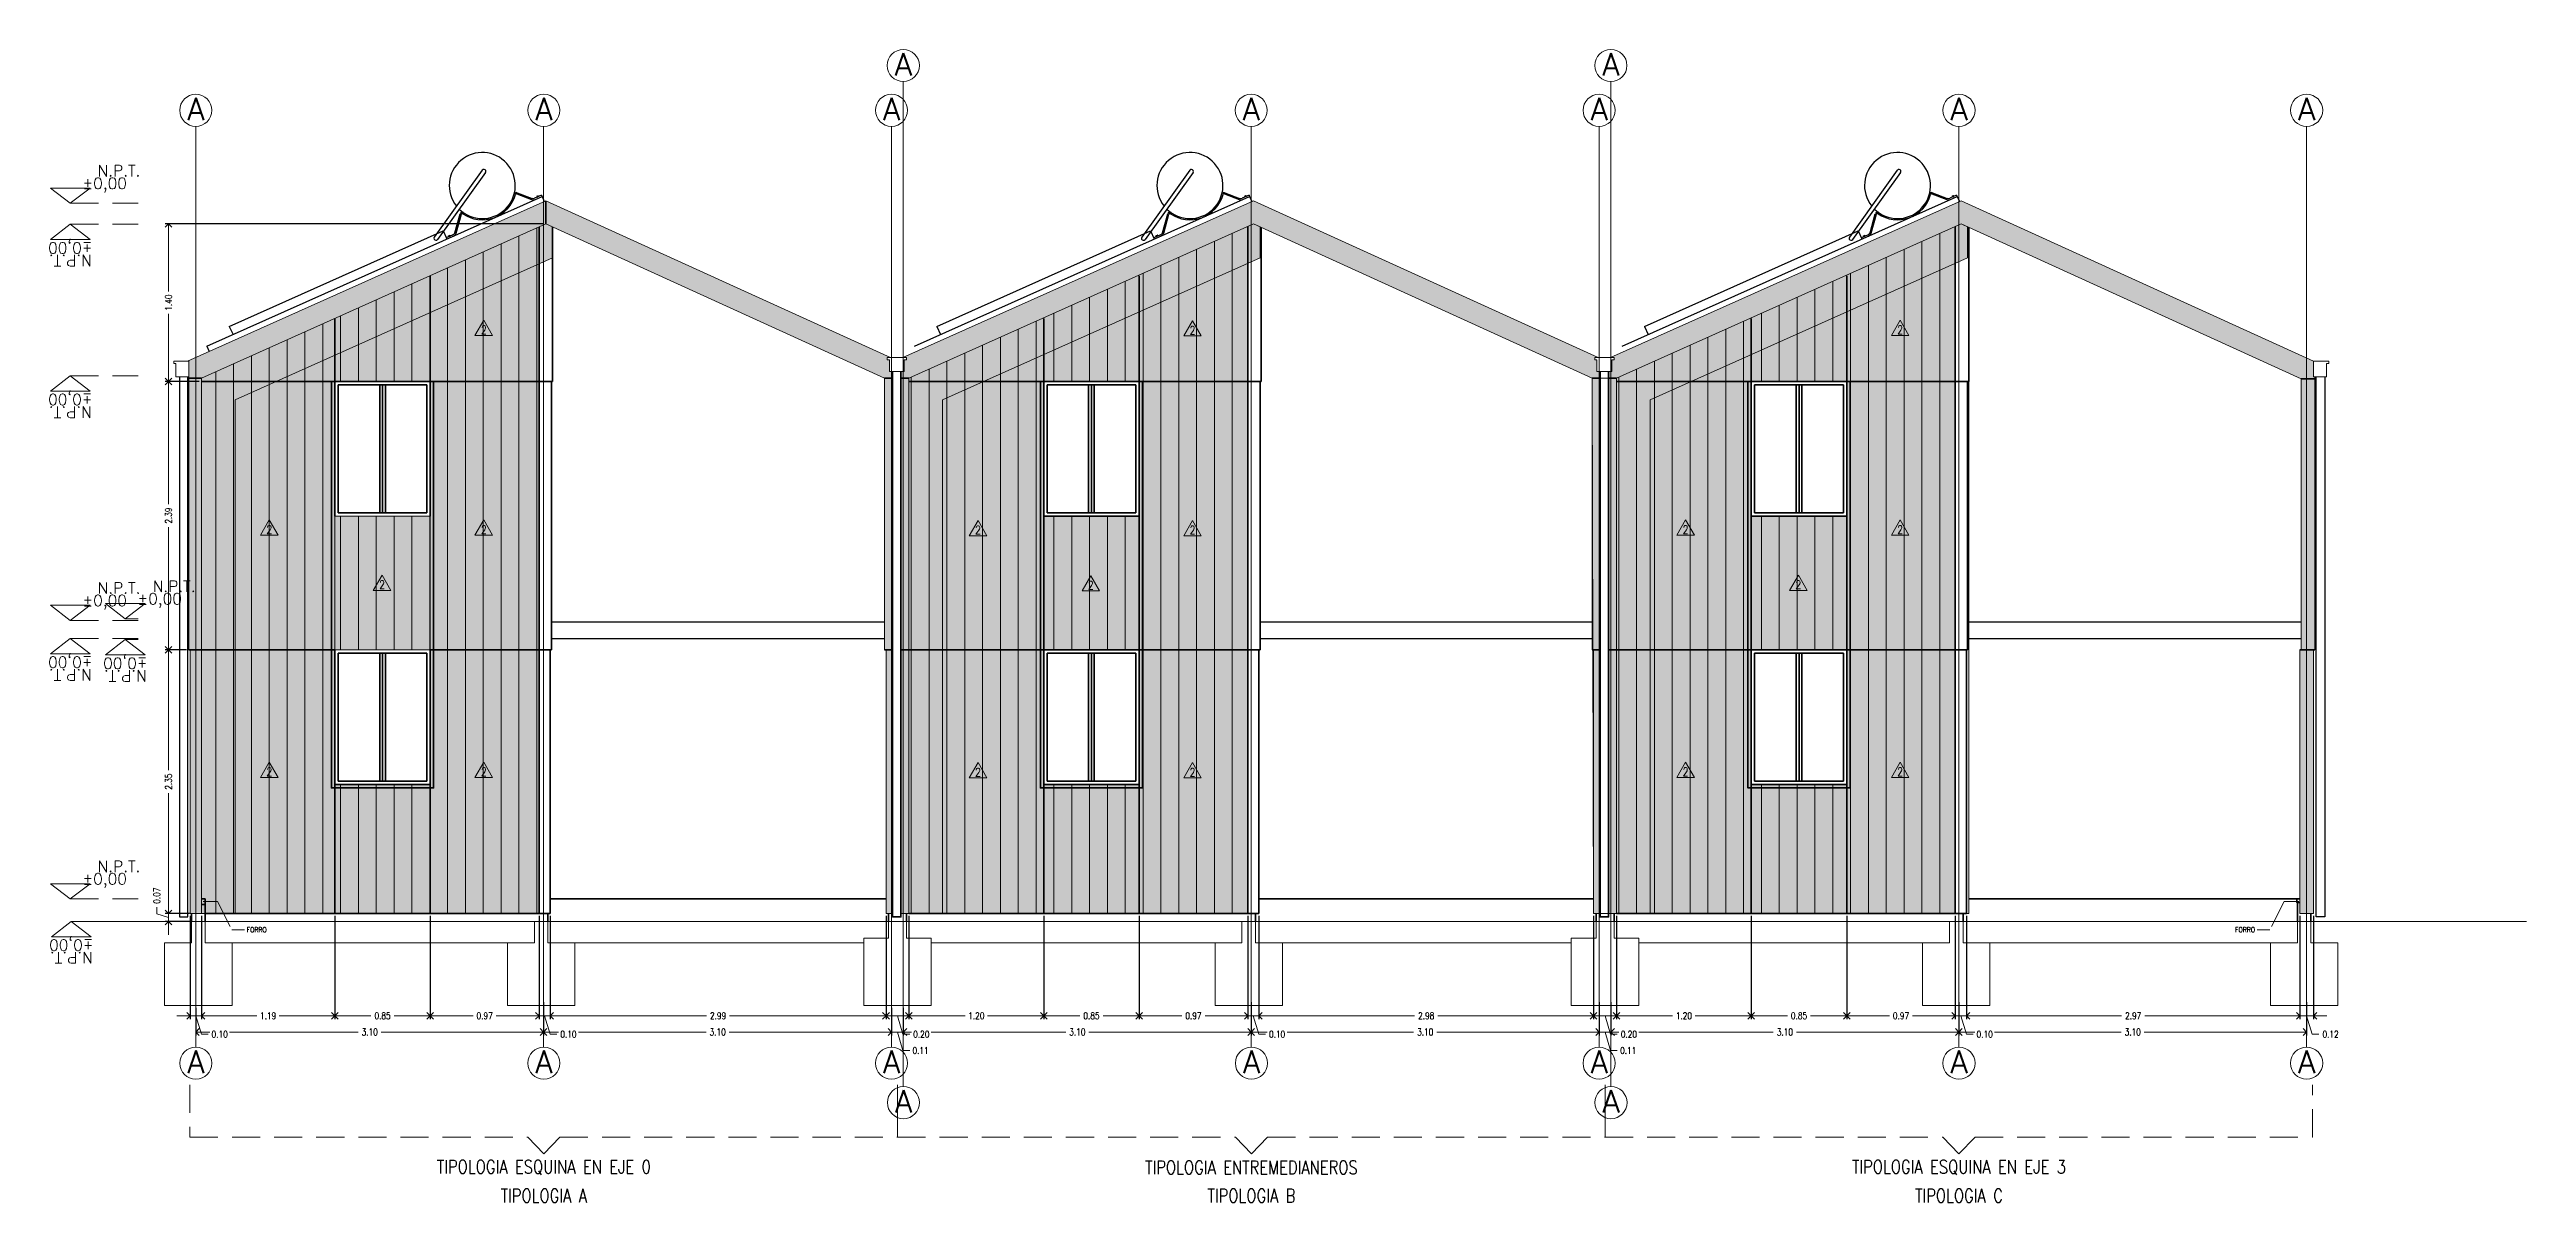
# Model space of a CAD drawing. Header units: inches. Extents: x 10.8 to 60.4, y 12.2 to 79.7.
# Drawn here: x 12.55 to 34.6, y 49.45 to 59.72 of the extents above; entities that cross this region are included whole.
import ezdxf
from ezdxf.enums import TextEntityAlignment as Align

# ---------------------------------------------------------------- set-up
doc = ezdxf.new("R2010")
doc.units = ezdxf.units.IN
doc.header["$MEASUREMENT"] = 0
doc.linetypes.add('HIDDEN', pattern=[0.375, 0.25, -0.125])
doc.layers.get('DEFPOINTS').update_dxf_attribs({"color": 210})
doc.layers.add('_AUX', color=210, linetype='Continuous', lineweight=18, plot=False)
for name, color, linetype, lineweight in [('A-ANNO-DIMS', 3, 'Continuous', 18), ('A-ANNO-SYMB', 3, 'Continuous', 18), ('A-ANNO-TEXT', 3, 'Continuous', 18), ('A-ELEV-IDEN', 3, 'Continuous', 18), ('A-ELEV-MBE1', 7, 'Continuous', 35), ('A-ELEV-MBE2', 4, 'Continuous', 25), ('A-ELEV-PATT', 8, 'Continuous', 18), ('A-FLOR-PATT', 8, 'Continuous', 18)]:
    doc.layers.add(name, color=color, linetype=linetype, lineweight=lineweight)
doc.styles.add('E-ROMANS', font='romans.shx', dxfattribs={"width": 0.8})
doc.dimstyles.new('E-0050_ARW_12', dxfattribs={"dimscale": 0.001, "dimtxt": 60, "dimasz": 60, "dimexe": 30, "dimexo": 20, "dimgap": 30, "dimtad": 0, "dimzin": 0, "dimdsep": 46, "dimtxsty": 'E-ROMANS', "dimblk": 'OPEN90', "dimcen": 30, "dimclrd": 256, "dimclre": 256, "dimclrt": 256, "dimadec": 0, "dimazin": 0, "dimtfac": 1, "dimtmove": 1, "dimatfit": 3, "dimldrblk": 'OPEN90', "dimfxl": 1, "dimtfill": 1, "dimtolj": 1, "dimtzin": 0, "dimlwd": -1, "dimarcsym": 0})
pattern_1 = [(90, (-443.64682, 65.54567), (-0.15875, 1e-17), [])]
pattern_2 = [(90, (-437.34775, 65.54567), (-0.15875, 1e-17), [])]

msp = doc.modelspace()

# ---------------------------------------------------------------- texts
at = {"layer": 'A-ANNO-TEXT', "char_height": 0.075, "attachment_point": 5, "rotation": 359.9995, "style": 'E-ROMANS'}
for insert in [(22.725, 57.222), (29.024, 57.226), (14.506, 55.446), (16.416, 55.446), (20.815, 55.442), (22.725, 55.442), (27.114, 55.446), (29.024, 55.446), (15.51, 54.955), (21.819, 54.951), (28.118, 54.955), (14.506, 53.289), (16.416, 53.289), (20.815, 53.285), (22.725, 53.285), (27.114, 53.289), (29.024, 53.289)]:
    msp.add_mtext('\\pi-0.45,l0.45,t0.45;2', dxfattribs=dict(at, insert=insert))
at = {"layer": 'A-ANNO-TEXT', "char_height": 0.12, "attachment_point": 5, "style": 'E-ROMANS'}
for s, insert in [('\\pi-0.36,l0.36,t0.36;TIPOLOGIA ESQUINA EN EJE 0', (16.95, 49.765)), ('\\pi-0.36,l0.36,t0.36;TIPOLOGIA ENTREMEDIANEROS', (23.249, 49.765)), ('\\pi-0.36,l0.36,t0.36;TIPOLOGIA ESQUINA EN EJE 3', (29.548, 49.765)), ('\\pi-0.36,l0.36,t0.36;TIPOLOGIA A', (16.95, 49.513)), ('\\pi-0.36,l0.36,t0.36;TIPOLOGIA B', (23.249, 49.513)), ('\\pi-0.36,l0.36,t0.36;TIPOLOGIA C', (29.548, 49.513))]:
    msp.add_mtext(s, dxfattribs=dict(at, insert=insert))
at = {"layer": 'A-ANNO-TEXT', "style": 'E-ROMANS'}
for p in [(20.15, 59.591), (26.449, 59.591), (13.851, 59.192), (16.95, 59.192), (20.045, 59.192), (23.247, 59.192), (26.344, 59.192), (29.548, 59.192), (32.643, 59.192), (20.151, 50.353), (26.45, 50.353)]:
    msp.add_attdef('A', text='0.00', height=0.2, dxfattribs=at).set_placement(p, align=Align.MIDDLE_CENTER)
for tag, text, p in [('N.P.T.', 'N.', (13.169, 58.563)), ('%%P0,00', '0.00', (13.041, 58.451)), ('N.P.T.', 'N.', (13.169, 54.846)), ('%%P0,00', '0.00', (13.041, 54.735)), ('N.P.T.', 'N.', (13.169, 52.366)), ('%%P0,00', '0.00', (13.041, 52.255))]:
    msp.add_attdef(tag, text=text, height=0.1, dxfattribs=at).set_placement(p, align=Align.BOTTOM_CENTER)
for tag, text, p in [('%%P0,00', '0.00', (12.734, 58.035)), ('N.P.T.', 'N.', (12.734, 57.923)), ('%%P0,00', '0.00', (12.734, 56.685)), ('N.P.T.', 'N.', (12.734, 56.573)), ('%%P0,00', '0.00', (12.734, 54.345)), ('%%P0,00', '0.00', (13.224, 54.335)), ('N.P.T.', 'N.', (12.734, 54.233)), ('N.P.T.', 'N.', (13.224, 54.223)), ('%%P0,00', '0.00', (12.743, 51.825)), ('N.P.T.', 'N.', (12.743, 51.713))]:
    msp.add_attdef(tag, text=text, height=0.1, rotation=180, dxfattribs=at).set_placement(p, align=Align.BOTTOM_CENTER)

# ---------------------------------------------------------------- blocks, each defined once
blk = doc.blocks.new('_Open90')
at = {"color": 0, "linetype": 'ByBlock', "lineweight": -2}
for p, q in [((0, 0), (-1, 0)), ((-0.5, 0.5), (0, 0)), ((0, 0), (-0.5, -0.5))]:
    blk.add_line(p, q, dxfattribs=at)
blk = doc.blocks.new('*D1597')
at = {"layer": 'A-ANNO-DIMS', "lineweight": -2, "transparency": 16777216}
for p, q in [((13.851, 51.186), (13.851, 50.941)), ((16.948, 51.236), (16.948, 50.941))]:
    blk.add_line(p, q, dxfattribs=at)
at = {"layer": 'A-ANNO-DIMS', "transparency": 16777216}
for p, q in [((13.911, 50.971), (15.297, 50.971)), ((16.888, 50.971), (15.503, 50.971))]:
    blk.add_line(p, q, dxfattribs=at)
at = {"layer": 'DEFPOINTS', "color": 0, "transparency": 16777216}
for p in [(13.851, 51.206), (16.948, 51.256), (16.948, 50.971)]:
    blk.add_point(p, dxfattribs=at)
at = {"layer": 'A-ANNO-DIMS', "transparency": 16777216, "xscale": 0.06, "yscale": 0.06, "zscale": 0.06, "rotation": 180}
blk.add_blockref('_Open90', (13.851, 50.971), dxfattribs=at)
at = {"layer": 'A-ANNO-DIMS', "transparency": 16777216, "xscale": 0.06, "yscale": 0.06, "zscale": 0.06}
blk.add_blockref('_Open90', (16.948, 50.971), dxfattribs=at)
at = {"layer": 'A-ANNO-DIMS', "transparency": 16777216, "insert": (15.4, 50.971), "char_height": 0.06, "attachment_point": 5, "style": 'E-ROMANS', "bg_fill": 3, "box_fill_scale": 1.25, "bg_fill_color": 256, "bg_fill_true_color": 13158600, "bg_fill_transparency": 0}
blk.add_mtext('\\A1;3.10', dxfattribs=at)
blk = doc.blocks.new('*D1663')
at = {"layer": 'A-ANNO-DIMS', "lineweight": -2, "transparency": 16777216}
for p, q in [((16.948, 51.236), (16.948, 50.941)), ((20.045, 51.186), (20.045, 50.941))]:
    blk.add_line(p, q, dxfattribs=at)
at = {"layer": 'A-ANNO-DIMS', "transparency": 16777216}
for p, q in [((17.008, 50.971), (18.394, 50.971)), ((19.985, 50.971), (18.6, 50.971))]:
    blk.add_line(p, q, dxfattribs=at)
at = {"layer": 'DEFPOINTS', "color": 0, "transparency": 16777216}
for p in [(16.948, 51.256), (20.045, 51.206), (20.045, 50.971)]:
    blk.add_point(p, dxfattribs=at)
at = {"layer": 'A-ANNO-DIMS', "transparency": 16777216, "xscale": 0.06, "yscale": 0.06, "zscale": 0.06, "rotation": 180}
blk.add_blockref('_Open90', (16.948, 50.971), dxfattribs=at)
at = {"layer": 'A-ANNO-DIMS', "transparency": 16777216, "xscale": 0.06, "yscale": 0.06, "zscale": 0.06}
blk.add_blockref('_Open90', (20.045, 50.971), dxfattribs=at)
at = {"layer": 'A-ANNO-DIMS', "transparency": 16777216, "insert": (18.497, 50.971), "char_height": 0.06, "attachment_point": 5, "style": 'E-ROMANS', "bg_fill": 3, "box_fill_scale": 1.25, "bg_fill_color": 256, "bg_fill_true_color": 13158600, "bg_fill_transparency": 0}
blk.add_mtext('\\A1;3.10', dxfattribs=at)
blk = doc.blocks.new('*D1664')
at = {"layer": 'A-ANNO-DIMS', "lineweight": -2, "transparency": 16777216}
for p, q in [((20.045, 51.186), (20.045, 50.941)), ((20.15, 51.186), (20.15, 50.941))]:
    blk.add_line(p, q, dxfattribs=at)
at = {"layer": 'A-ANNO-DIMS', "transparency": 16777216}
for p, q in [((19.985, 50.971), (19.925, 50.971)), ((20.045, 50.971), (20.15, 50.971)), ((20.045, 50.971), (20.15, 50.971)), ((20.098, 50.971), (20.147, 50.806)), ((20.21, 50.971), (20.27, 50.971)), ((20.147, 50.806), (20.207, 50.806))]:
    blk.add_line(p, q, dxfattribs=at)
at = {"layer": 'DEFPOINTS', "color": 0, "transparency": 16777216}
for p in [(20.045, 51.206), (20.15, 51.206), (20.15, 50.971)]:
    blk.add_point(p, dxfattribs=at)
at = {"layer": 'A-ANNO-DIMS', "transparency": 16777216, "xscale": 0.06, "yscale": 0.06, "zscale": 0.06}
blk.add_blockref('_Open90', (20.045, 50.971), dxfattribs=at)
at = {"layer": 'A-ANNO-DIMS', "transparency": 16777216, "insert": (20.304, 50.806), "char_height": 0.06, "attachment_point": 5, "style": 'E-ROMANS', "bg_fill": 3, "box_fill_scale": 1.25, "bg_fill_color": 256, "bg_fill_true_color": 13158600, "bg_fill_transparency": 0}
blk.add_mtext('\\A1;0.11', dxfattribs=at)
at = {"layer": 'A-ANNO-DIMS', "transparency": 16777216, "xscale": 0.06, "yscale": 0.06, "zscale": 0.06, "rotation": 180}
blk.add_blockref('_Open90', (20.15, 50.971), dxfattribs=at)
blk = doc.blocks.new('*D1665')
at = {"layer": 'A-ANNO-DIMS', "lineweight": -2, "transparency": 16777216}
for p, q in [((20.15, 51.186), (20.15, 50.941)), ((23.247, 51.236), (23.247, 50.941))]:
    blk.add_line(p, q, dxfattribs=at)
at = {"layer": 'A-ANNO-DIMS', "transparency": 16777216}
for p, q in [((20.21, 50.971), (21.596, 50.971)), ((23.187, 50.971), (21.802, 50.971))]:
    blk.add_line(p, q, dxfattribs=at)
at = {"layer": 'DEFPOINTS', "color": 0, "transparency": 16777216}
for p in [(20.15, 51.206), (23.247, 51.256), (23.247, 50.971)]:
    blk.add_point(p, dxfattribs=at)
at = {"layer": 'A-ANNO-DIMS', "transparency": 16777216, "xscale": 0.06, "yscale": 0.06, "zscale": 0.06, "rotation": 180}
blk.add_blockref('_Open90', (20.15, 50.971), dxfattribs=at)
at = {"layer": 'A-ANNO-DIMS', "transparency": 16777216, "xscale": 0.06, "yscale": 0.06, "zscale": 0.06}
blk.add_blockref('_Open90', (23.247, 50.971), dxfattribs=at)
at = {"layer": 'A-ANNO-DIMS', "transparency": 16777216, "insert": (21.699, 50.971), "char_height": 0.06, "attachment_point": 5, "style": 'E-ROMANS', "bg_fill": 3, "box_fill_scale": 1.25, "bg_fill_color": 256, "bg_fill_true_color": 13158600, "bg_fill_transparency": 0}
blk.add_mtext('\\A1;3.10', dxfattribs=at)
blk = doc.blocks.new('*D1598')
at = {"layer": 'A-ANNO-DIMS', "lineweight": -2, "transparency": 16777216}
for p, q in [((23.247, 51.236), (23.247, 50.941)), ((26.344, 51.236), (26.344, 50.941))]:
    blk.add_line(p, q, dxfattribs=at)
at = {"layer": 'A-ANNO-DIMS', "transparency": 16777216}
for p, q in [((23.307, 50.971), (24.693, 50.971)), ((26.284, 50.971), (24.899, 50.971))]:
    blk.add_line(p, q, dxfattribs=at)
at = {"layer": 'DEFPOINTS', "color": 0, "transparency": 16777216}
for p in [(23.247, 51.256), (26.344, 51.256), (26.344, 50.971)]:
    blk.add_point(p, dxfattribs=at)
at = {"layer": 'A-ANNO-DIMS', "transparency": 16777216, "xscale": 0.06, "yscale": 0.06, "zscale": 0.06, "rotation": 180}
blk.add_blockref('_Open90', (23.247, 50.971), dxfattribs=at)
at = {"layer": 'A-ANNO-DIMS', "transparency": 16777216, "xscale": 0.06, "yscale": 0.06, "zscale": 0.06}
blk.add_blockref('_Open90', (26.344, 50.971), dxfattribs=at)
at = {"layer": 'A-ANNO-DIMS', "transparency": 16777216, "insert": (24.796, 50.971), "char_height": 0.06, "attachment_point": 5, "style": 'E-ROMANS', "bg_fill": 3, "box_fill_scale": 1.25, "bg_fill_color": 256, "bg_fill_true_color": 13158600, "bg_fill_transparency": 0}
blk.add_mtext('\\A1;3.10', dxfattribs=at)
blk = doc.blocks.new('*D1599')
at = {"layer": 'A-ANNO-DIMS', "lineweight": -2, "transparency": 16777216}
for p, q in [((26.344, 51.236), (26.344, 50.941)), ((26.45, 51.236), (26.45, 50.941))]:
    blk.add_line(p, q, dxfattribs=at)
at = {"layer": 'A-ANNO-DIMS', "transparency": 16777216}
for p, q in [((26.284, 50.971), (26.224, 50.971)), ((26.344, 50.971), (26.45, 50.971)), ((26.344, 50.971), (26.45, 50.971)), ((26.397, 50.971), (26.446, 50.806)), ((26.51, 50.971), (26.57, 50.971)), ((26.446, 50.806), (26.506, 50.806))]:
    blk.add_line(p, q, dxfattribs=at)
at = {"layer": 'DEFPOINTS', "color": 0, "transparency": 16777216}
for p in [(26.344, 51.256), (26.45, 51.256), (26.45, 50.971)]:
    blk.add_point(p, dxfattribs=at)
at = {"layer": 'A-ANNO-DIMS', "transparency": 16777216, "xscale": 0.06, "yscale": 0.06, "zscale": 0.06}
blk.add_blockref('_Open90', (26.344, 50.971), dxfattribs=at)
at = {"layer": 'A-ANNO-DIMS', "transparency": 16777216, "insert": (26.603, 50.806), "char_height": 0.06, "attachment_point": 5, "style": 'E-ROMANS', "bg_fill": 3, "box_fill_scale": 1.25, "bg_fill_color": 256, "bg_fill_true_color": 13158600, "bg_fill_transparency": 0}
blk.add_mtext('\\A1;0.11', dxfattribs=at)
at = {"layer": 'A-ANNO-DIMS', "transparency": 16777216, "xscale": 0.06, "yscale": 0.06, "zscale": 0.06, "rotation": 180}
blk.add_blockref('_Open90', (26.45, 50.971), dxfattribs=at)
blk = doc.blocks.new('*D1600')
at = {"layer": 'A-ANNO-DIMS', "lineweight": -2, "transparency": 16777216}
for p, q in [((26.45, 51.236), (26.45, 50.941)), ((29.546, 51.236), (29.546, 50.941))]:
    blk.add_line(p, q, dxfattribs=at)
at = {"layer": 'A-ANNO-DIMS', "transparency": 16777216}
for p, q in [((26.51, 50.971), (27.895, 50.971)), ((29.486, 50.971), (28.101, 50.971))]:
    blk.add_line(p, q, dxfattribs=at)
at = {"layer": 'DEFPOINTS', "color": 0, "transparency": 16777216}
for p in [(26.45, 51.256), (29.546, 51.256), (29.546, 50.971)]:
    blk.add_point(p, dxfattribs=at)
at = {"layer": 'A-ANNO-DIMS', "transparency": 16777216, "xscale": 0.06, "yscale": 0.06, "zscale": 0.06, "rotation": 180}
blk.add_blockref('_Open90', (26.45, 50.971), dxfattribs=at)
at = {"layer": 'A-ANNO-DIMS', "transparency": 16777216, "xscale": 0.06, "yscale": 0.06, "zscale": 0.06}
blk.add_blockref('_Open90', (29.546, 50.971), dxfattribs=at)
at = {"layer": 'A-ANNO-DIMS', "transparency": 16777216, "insert": (27.998, 50.971), "char_height": 0.06, "attachment_point": 5, "style": 'E-ROMANS', "bg_fill": 3, "box_fill_scale": 1.25, "bg_fill_color": 256, "bg_fill_true_color": 13158600, "bg_fill_transparency": 0}
blk.add_mtext('\\A1;3.10', dxfattribs=at)
blk = doc.blocks.new('*D1601')
at = {"layer": 'A-ANNO-DIMS', "lineweight": -2, "transparency": 16777216}
for p, q in [((29.546, 51.236), (29.546, 50.941)), ((32.643, 51.236), (32.643, 50.941))]:
    blk.add_line(p, q, dxfattribs=at)
at = {"layer": 'A-ANNO-DIMS', "transparency": 16777216}
for p, q in [((29.606, 50.971), (30.992, 50.971)), ((32.583, 50.971), (31.198, 50.971))]:
    blk.add_line(p, q, dxfattribs=at)
at = {"layer": 'DEFPOINTS', "color": 0, "transparency": 16777216}
for p in [(29.546, 51.256), (32.643, 51.256), (32.643, 50.971)]:
    blk.add_point(p, dxfattribs=at)
at = {"layer": 'A-ANNO-DIMS', "transparency": 16777216, "xscale": 0.06, "yscale": 0.06, "zscale": 0.06, "rotation": 180}
blk.add_blockref('_Open90', (29.546, 50.971), dxfattribs=at)
at = {"layer": 'A-ANNO-DIMS', "transparency": 16777216, "xscale": 0.06, "yscale": 0.06, "zscale": 0.06}
blk.add_blockref('_Open90', (32.643, 50.971), dxfattribs=at)
at = {"layer": 'A-ANNO-DIMS', "transparency": 16777216, "insert": (31.095, 50.971), "char_height": 0.06, "attachment_point": 5, "style": 'E-ROMANS', "bg_fill": 3, "box_fill_scale": 1.25, "bg_fill_color": 256, "bg_fill_true_color": 13158600, "bg_fill_transparency": 0}
blk.add_mtext('\\A1;3.10', dxfattribs=at)
blk = doc.blocks.new('*D1666')
at = {"layer": 'A-ANNO-DIMS', "lineweight": -2, "transparency": 16777216}
for p, q in [((13.802, 52.006), (13.802, 51.086)), ((13.901, 52.006), (13.901, 51.086))]:
    blk.add_line(p, q, dxfattribs=at)
at = {"layer": 'A-ANNO-DIMS', "transparency": 16777216}
for p, q in [((13.742, 51.116), (13.682, 51.116)), ((13.802, 51.116), (13.901, 51.116)), ((13.802, 51.116), (13.901, 51.116)), ((13.851, 51.116), (13.901, 50.951)), ((13.901, 50.951), (13.961, 50.951)), ((13.961, 51.116), (14.021, 51.116))]:
    blk.add_line(p, q, dxfattribs=at)
at = {"layer": 'DEFPOINTS', "color": 0, "transparency": 16777216}
for p in [(13.802, 52.026), (13.901, 52.026), (13.901, 51.116)]:
    blk.add_point(p, dxfattribs=at)
at = {"layer": 'A-ANNO-DIMS', "transparency": 16777216, "xscale": 0.06, "yscale": 0.06, "zscale": 0.06}
blk.add_blockref('_Open90', (13.802, 51.116), dxfattribs=at)
at = {"layer": 'A-ANNO-DIMS', "transparency": 16777216, "insert": (14.064, 50.951), "char_height": 0.06, "attachment_point": 5, "style": 'E-ROMANS', "bg_fill": 3, "box_fill_scale": 1.25, "bg_fill_color": 256, "bg_fill_true_color": 13158600, "bg_fill_transparency": 0}
blk.add_mtext('\\A1;0.10', dxfattribs=at)
at = {"layer": 'A-ANNO-DIMS', "transparency": 16777216, "xscale": 0.06, "yscale": 0.06, "zscale": 0.06, "rotation": 180}
blk.add_blockref('_Open90', (13.901, 51.116), dxfattribs=at)
blk = doc.blocks.new('*D1667')
at = {"layer": 'A-ANNO-DIMS', "lineweight": -2, "transparency": 16777216}
for p, q in [((13.901, 52.006), (13.901, 51.086)), ((15.089, 52.006), (15.089, 51.086))]:
    blk.add_line(p, q, dxfattribs=at)
at = {"layer": 'A-ANNO-DIMS', "transparency": 16777216}
for p, q in [((13.961, 51.116), (14.396, 51.116)), ((15.029, 51.116), (14.593, 51.116))]:
    blk.add_line(p, q, dxfattribs=at)
at = {"layer": 'DEFPOINTS', "color": 0, "transparency": 16777216}
for p in [(13.901, 52.026), (15.089, 52.026), (15.089, 51.116)]:
    blk.add_point(p, dxfattribs=at)
at = {"layer": 'A-ANNO-DIMS', "transparency": 16777216, "xscale": 0.06, "yscale": 0.06, "zscale": 0.06, "rotation": 180}
blk.add_blockref('_Open90', (13.901, 51.116), dxfattribs=at)
at = {"layer": 'A-ANNO-DIMS', "transparency": 16777216, "xscale": 0.06, "yscale": 0.06, "zscale": 0.06}
blk.add_blockref('_Open90', (15.089, 51.116), dxfattribs=at)
at = {"layer": 'A-ANNO-DIMS', "transparency": 16777216, "insert": (14.495, 51.116), "char_height": 0.06, "attachment_point": 5, "style": 'E-ROMANS', "bg_fill": 3, "box_fill_scale": 1.25, "bg_fill_color": 256, "bg_fill_true_color": 13158600, "bg_fill_transparency": 0}
blk.add_mtext('\\A1;1.19', dxfattribs=at)
blk = doc.blocks.new('*D1668')
at = {"layer": 'A-ANNO-DIMS', "lineweight": -2, "transparency": 16777216}
for p, q in [((15.089, 52.006), (15.089, 51.086)), ((15.939, 52.006), (15.939, 51.086))]:
    blk.add_line(p, q, dxfattribs=at)
at = {"layer": 'A-ANNO-DIMS', "transparency": 16777216}
for p, q in [((15.149, 51.116), (15.411, 51.116)), ((15.879, 51.116), (15.617, 51.116))]:
    blk.add_line(p, q, dxfattribs=at)
at = {"layer": 'DEFPOINTS', "color": 0, "transparency": 16777216}
for p in [(15.089, 52.026), (15.939, 52.026), (15.939, 51.116)]:
    blk.add_point(p, dxfattribs=at)
at = {"layer": 'A-ANNO-DIMS', "transparency": 16777216, "xscale": 0.06, "yscale": 0.06, "zscale": 0.06, "rotation": 180}
blk.add_blockref('_Open90', (15.089, 51.116), dxfattribs=at)
at = {"layer": 'A-ANNO-DIMS', "transparency": 16777216, "xscale": 0.06, "yscale": 0.06, "zscale": 0.06}
blk.add_blockref('_Open90', (15.939, 51.116), dxfattribs=at)
at = {"layer": 'A-ANNO-DIMS', "transparency": 16777216, "insert": (15.514, 51.116), "char_height": 0.06, "attachment_point": 5, "style": 'E-ROMANS', "bg_fill": 3, "box_fill_scale": 1.25, "bg_fill_color": 256, "bg_fill_true_color": 13158600, "bg_fill_transparency": 0}
blk.add_mtext('\\A1;0.85', dxfattribs=at)
blk = doc.blocks.new('*D1669')
at = {"layer": 'A-ANNO-DIMS', "lineweight": -2, "transparency": 16777216}
for p, q in [((15.939, 52.006), (15.939, 51.086)), ((16.907, 52.006), (16.907, 51.086))]:
    blk.add_line(p, q, dxfattribs=at)
at = {"layer": 'A-ANNO-DIMS', "transparency": 16777216}
for p, q in [((15.999, 51.116), (16.32, 51.116)), ((16.847, 51.116), (16.526, 51.116))]:
    blk.add_line(p, q, dxfattribs=at)
at = {"layer": 'DEFPOINTS', "color": 0, "transparency": 16777216}
for p in [(15.939, 52.026), (16.907, 52.026), (16.907, 51.116)]:
    blk.add_point(p, dxfattribs=at)
at = {"layer": 'A-ANNO-DIMS', "transparency": 16777216, "xscale": 0.06, "yscale": 0.06, "zscale": 0.06, "rotation": 180}
blk.add_blockref('_Open90', (15.939, 51.116), dxfattribs=at)
at = {"layer": 'A-ANNO-DIMS', "transparency": 16777216, "xscale": 0.06, "yscale": 0.06, "zscale": 0.06}
blk.add_blockref('_Open90', (16.907, 51.116), dxfattribs=at)
at = {"layer": 'A-ANNO-DIMS', "transparency": 16777216, "insert": (16.423, 51.116), "char_height": 0.06, "attachment_point": 5, "style": 'E-ROMANS', "bg_fill": 3, "box_fill_scale": 1.25, "bg_fill_color": 256, "bg_fill_true_color": 13158600, "bg_fill_transparency": 0}
blk.add_mtext('\\A1;0.97', dxfattribs=at)
blk = doc.blocks.new('*D1670')
at = {"layer": 'A-ANNO-DIMS', "lineweight": -2, "transparency": 16777216}
for p, q in [((16.907, 52.006), (16.907, 51.086)), ((17.007, 52.006), (17.007, 51.086))]:
    blk.add_line(p, q, dxfattribs=at)
at = {"layer": 'A-ANNO-DIMS', "transparency": 16777216}
for p, q in [((16.847, 51.116), (16.787, 51.116)), ((16.907, 51.116), (17.007, 51.116)), ((16.907, 51.116), (17.007, 51.116)), ((16.957, 51.116), (17.006, 50.951)), ((17.006, 50.951), (17.066, 50.951)), ((17.067, 51.116), (17.127, 51.116))]:
    blk.add_line(p, q, dxfattribs=at)
at = {"layer": 'DEFPOINTS', "color": 0, "transparency": 16777216}
for p in [(16.907, 52.026), (17.007, 52.026), (17.007, 51.116)]:
    blk.add_point(p, dxfattribs=at)
at = {"layer": 'A-ANNO-DIMS', "transparency": 16777216, "xscale": 0.06, "yscale": 0.06, "zscale": 0.06}
blk.add_blockref('_Open90', (16.907, 51.116), dxfattribs=at)
at = {"layer": 'A-ANNO-DIMS', "transparency": 16777216, "insert": (17.169, 50.951), "char_height": 0.06, "attachment_point": 5, "style": 'E-ROMANS', "bg_fill": 3, "box_fill_scale": 1.25, "bg_fill_color": 256, "bg_fill_true_color": 13158600, "bg_fill_transparency": 0}
blk.add_mtext('\\A1;0.10', dxfattribs=at)
at = {"layer": 'A-ANNO-DIMS', "transparency": 16777216, "xscale": 0.06, "yscale": 0.06, "zscale": 0.06, "rotation": 180}
blk.add_blockref('_Open90', (17.007, 51.116), dxfattribs=at)
blk = doc.blocks.new('*D1671')
at = {"layer": 'A-ANNO-DIMS', "lineweight": -2, "transparency": 16777216}
for p, q in [((17.007, 52.006), (17.007, 51.086)), ((19.996, 52.006), (19.996, 51.086))]:
    blk.add_line(p, q, dxfattribs=at)
at = {"layer": 'A-ANNO-DIMS', "transparency": 16777216}
for p, q in [((17.067, 51.116), (18.399, 51.116)), ((19.936, 51.116), (18.603, 51.116))]:
    blk.add_line(p, q, dxfattribs=at)
at = {"layer": 'DEFPOINTS', "color": 0, "transparency": 16777216}
for p in [(17.007, 52.026), (19.996, 52.026), (19.996, 51.116)]:
    blk.add_point(p, dxfattribs=at)
at = {"layer": 'A-ANNO-DIMS', "transparency": 16777216, "xscale": 0.06, "yscale": 0.06, "zscale": 0.06, "rotation": 180}
blk.add_blockref('_Open90', (17.007, 51.116), dxfattribs=at)
at = {"layer": 'A-ANNO-DIMS', "transparency": 16777216, "xscale": 0.06, "yscale": 0.06, "zscale": 0.06}
blk.add_blockref('_Open90', (19.996, 51.116), dxfattribs=at)
at = {"layer": 'A-ANNO-DIMS', "transparency": 16777216, "insert": (18.501, 51.116), "char_height": 0.06, "attachment_point": 5, "style": 'E-ROMANS', "bg_fill": 3, "box_fill_scale": 1.25, "bg_fill_color": 256, "bg_fill_true_color": 13158600, "bg_fill_transparency": 0}
blk.add_mtext('\\A1;2.99', dxfattribs=at)
blk = doc.blocks.new('*D1672')
at = {"layer": 'A-ANNO-DIMS', "lineweight": -2, "transparency": 16777216}
for p, q in [((19.996, 52.006), (19.996, 51.086)), ((20.2, 52.006), (20.2, 51.086))]:
    blk.add_line(p, q, dxfattribs=at)
at = {"layer": 'A-ANNO-DIMS', "transparency": 16777216}
for p, q in [((20.056, 51.116), (20.14, 51.116)), ((20.098, 51.116), (20.147, 50.951)), ((20.147, 50.951), (20.207, 50.951))]:
    blk.add_line(p, q, dxfattribs=at)
at = {"layer": 'DEFPOINTS', "color": 0, "transparency": 16777216}
for p in [(19.996, 52.026), (20.2, 52.026), (20.2, 51.116)]:
    blk.add_point(p, dxfattribs=at)
at = {"layer": 'A-ANNO-DIMS', "transparency": 16777216, "xscale": 0.06, "yscale": 0.06, "zscale": 0.06, "rotation": 180}
blk.add_blockref('_Open90', (19.996, 51.116), dxfattribs=at)
at = {"layer": 'A-ANNO-DIMS', "transparency": 16777216, "insert": (20.31, 50.951), "char_height": 0.06, "attachment_point": 5, "style": 'E-ROMANS', "bg_fill": 3, "box_fill_scale": 1.25, "bg_fill_color": 256, "bg_fill_true_color": 13158600, "bg_fill_transparency": 0}
blk.add_mtext('\\A1;0.20', dxfattribs=at)
at = {"layer": 'A-ANNO-DIMS', "transparency": 16777216, "xscale": 0.06, "yscale": 0.06, "zscale": 0.06}
blk.add_blockref('_Open90', (20.2, 51.116), dxfattribs=at)
blk = doc.blocks.new('*D1673')
at = {"layer": 'A-ANNO-DIMS', "lineweight": -2, "transparency": 16777216}
for p, q in [((20.2, 52.006), (20.2, 51.086)), ((21.4, 52.006), (21.4, 51.086))]:
    blk.add_line(p, q, dxfattribs=at)
at = {"layer": 'A-ANNO-DIMS', "transparency": 16777216}
for p, q in [((20.26, 51.116), (20.7, 51.116)), ((21.34, 51.116), (20.899, 51.116))]:
    blk.add_line(p, q, dxfattribs=at)
at = {"layer": 'DEFPOINTS', "color": 0, "transparency": 16777216}
for p in [(20.2, 52.026), (21.4, 52.026), (21.4, 51.116)]:
    blk.add_point(p, dxfattribs=at)
at = {"layer": 'A-ANNO-DIMS', "transparency": 16777216, "xscale": 0.06, "yscale": 0.06, "zscale": 0.06, "rotation": 180}
blk.add_blockref('_Open90', (20.2, 51.116), dxfattribs=at)
at = {"layer": 'A-ANNO-DIMS', "transparency": 16777216, "xscale": 0.06, "yscale": 0.06, "zscale": 0.06}
blk.add_blockref('_Open90', (21.4, 51.116), dxfattribs=at)
at = {"layer": 'A-ANNO-DIMS', "transparency": 16777216, "insert": (20.8, 51.116), "char_height": 0.06, "attachment_point": 5, "style": 'E-ROMANS', "bg_fill": 3, "box_fill_scale": 1.25, "bg_fill_color": 256, "bg_fill_true_color": 13158600, "bg_fill_transparency": 0}
blk.add_mtext('\\A1;1.20', dxfattribs=at)
blk = doc.blocks.new('*D1674')
at = {"layer": 'A-ANNO-DIMS', "lineweight": -2, "transparency": 16777216}
for p, q in [((21.4, 52.006), (21.4, 51.086)), ((22.25, 52.006), (22.25, 51.086))]:
    blk.add_line(p, q, dxfattribs=at)
at = {"layer": 'A-ANNO-DIMS', "transparency": 16777216}
for p, q in [((21.46, 51.116), (21.722, 51.116)), ((22.19, 51.116), (21.928, 51.116))]:
    blk.add_line(p, q, dxfattribs=at)
at = {"layer": 'DEFPOINTS', "color": 0, "transparency": 16777216}
for p in [(21.4, 52.026), (22.25, 52.026), (22.25, 51.116)]:
    blk.add_point(p, dxfattribs=at)
at = {"layer": 'A-ANNO-DIMS', "transparency": 16777216, "xscale": 0.06, "yscale": 0.06, "zscale": 0.06, "rotation": 180}
blk.add_blockref('_Open90', (21.4, 51.116), dxfattribs=at)
at = {"layer": 'A-ANNO-DIMS', "transparency": 16777216, "xscale": 0.06, "yscale": 0.06, "zscale": 0.06}
blk.add_blockref('_Open90', (22.25, 51.116), dxfattribs=at)
at = {"layer": 'A-ANNO-DIMS', "transparency": 16777216, "insert": (21.825, 51.116), "char_height": 0.06, "attachment_point": 5, "style": 'E-ROMANS', "bg_fill": 3, "box_fill_scale": 1.25, "bg_fill_color": 256, "bg_fill_true_color": 13158600, "bg_fill_transparency": 0}
blk.add_mtext('\\A1;0.85', dxfattribs=at)
blk = doc.blocks.new('*D1675')
at = {"layer": 'A-ANNO-DIMS', "lineweight": -2, "transparency": 16777216}
for p, q in [((22.25, 52.006), (22.25, 51.086)), ((23.216, 52.006), (23.216, 51.086))]:
    blk.add_line(p, q, dxfattribs=at)
at = {"layer": 'A-ANNO-DIMS', "transparency": 16777216}
for p, q in [((22.31, 51.116), (22.63, 51.116)), ((23.156, 51.116), (22.836, 51.116))]:
    blk.add_line(p, q, dxfattribs=at)
at = {"layer": 'DEFPOINTS', "color": 0, "transparency": 16777216}
for p in [(22.25, 52.026), (23.216, 52.026), (23.216, 51.116)]:
    blk.add_point(p, dxfattribs=at)
at = {"layer": 'A-ANNO-DIMS', "transparency": 16777216, "xscale": 0.06, "yscale": 0.06, "zscale": 0.06, "rotation": 180}
blk.add_blockref('_Open90', (22.25, 51.116), dxfattribs=at)
at = {"layer": 'A-ANNO-DIMS', "transparency": 16777216, "xscale": 0.06, "yscale": 0.06, "zscale": 0.06}
blk.add_blockref('_Open90', (23.216, 51.116), dxfattribs=at)
at = {"layer": 'A-ANNO-DIMS', "transparency": 16777216, "insert": (22.733, 51.116), "char_height": 0.06, "attachment_point": 5, "style": 'E-ROMANS', "bg_fill": 3, "box_fill_scale": 1.25, "bg_fill_color": 256, "bg_fill_true_color": 13158600, "bg_fill_transparency": 0}
blk.add_mtext('\\A1;0.97', dxfattribs=at)
blk = doc.blocks.new('*D1676')
at = {"layer": 'A-ANNO-DIMS', "lineweight": -2, "transparency": 16777216}
for p, q in [((23.216, 52.006), (23.216, 51.086)), ((23.316, 52.006), (23.316, 51.086))]:
    blk.add_line(p, q, dxfattribs=at)
at = {"layer": 'A-ANNO-DIMS', "transparency": 16777216}
for p, q in [((23.156, 51.116), (23.096, 51.116)), ((23.216, 51.116), (23.316, 51.116)), ((23.216, 51.116), (23.316, 51.116)), ((23.266, 51.116), (23.315, 50.951)), ((23.315, 50.951), (23.375, 50.951)), ((23.376, 51.116), (23.436, 51.116))]:
    blk.add_line(p, q, dxfattribs=at)
at = {"layer": 'DEFPOINTS', "color": 0, "transparency": 16777216}
for p in [(23.216, 52.026), (23.316, 52.026), (23.316, 51.116)]:
    blk.add_point(p, dxfattribs=at)
at = {"layer": 'A-ANNO-DIMS', "transparency": 16777216, "xscale": 0.06, "yscale": 0.06, "zscale": 0.06}
blk.add_blockref('_Open90', (23.216, 51.116), dxfattribs=at)
at = {"layer": 'A-ANNO-DIMS', "transparency": 16777216, "insert": (23.478, 50.951), "char_height": 0.06, "attachment_point": 5, "style": 'E-ROMANS', "bg_fill": 3, "box_fill_scale": 1.25, "bg_fill_color": 256, "bg_fill_true_color": 13158600, "bg_fill_transparency": 0}
blk.add_mtext('\\A1;0.10', dxfattribs=at)
at = {"layer": 'A-ANNO-DIMS', "transparency": 16777216, "xscale": 0.06, "yscale": 0.06, "zscale": 0.06, "rotation": 180}
blk.add_blockref('_Open90', (23.316, 51.116), dxfattribs=at)
blk = doc.blocks.new('*D1677')
at = {"layer": 'A-ANNO-DIMS', "lineweight": -2, "transparency": 16777216}
for p, q in [((23.316, 52.006), (23.316, 51.086)), ((26.295, 52.006), (26.295, 51.086))]:
    blk.add_line(p, q, dxfattribs=at)
at = {"layer": 'A-ANNO-DIMS', "transparency": 16777216}
for p, q in [((23.376, 51.116), (24.702, 51.116)), ((26.235, 51.116), (24.908, 51.116))]:
    blk.add_line(p, q, dxfattribs=at)
at = {"layer": 'DEFPOINTS', "color": 0, "transparency": 16777216}
for p in [(23.316, 52.026), (26.295, 52.026), (26.295, 51.116)]:
    blk.add_point(p, dxfattribs=at)
at = {"layer": 'A-ANNO-DIMS', "transparency": 16777216, "xscale": 0.06, "yscale": 0.06, "zscale": 0.06, "rotation": 180}
blk.add_blockref('_Open90', (23.316, 51.116), dxfattribs=at)
at = {"layer": 'A-ANNO-DIMS', "transparency": 16777216, "xscale": 0.06, "yscale": 0.06, "zscale": 0.06}
blk.add_blockref('_Open90', (26.295, 51.116), dxfattribs=at)
at = {"layer": 'A-ANNO-DIMS', "transparency": 16777216, "insert": (24.805, 51.116), "char_height": 0.06, "attachment_point": 5, "style": 'E-ROMANS', "bg_fill": 3, "box_fill_scale": 1.25, "bg_fill_color": 256, "bg_fill_true_color": 13158600, "bg_fill_transparency": 0}
blk.add_mtext('\\A1;2.98', dxfattribs=at)
blk = doc.blocks.new('*D1678')
at = {"layer": 'A-ANNO-DIMS', "lineweight": -2, "transparency": 16777216}
for p, q in [((26.295, 52.006), (26.295, 51.086)), ((26.499, 52.006), (26.499, 51.086))]:
    blk.add_line(p, q, dxfattribs=at)
at = {"layer": 'A-ANNO-DIMS', "transparency": 16777216}
for p, q in [((26.355, 51.116), (26.439, 51.116)), ((26.397, 51.116), (26.446, 50.951)), ((26.446, 50.951), (26.506, 50.951))]:
    blk.add_line(p, q, dxfattribs=at)
at = {"layer": 'DEFPOINTS', "color": 0, "transparency": 16777216}
for p in [(26.295, 52.026), (26.499, 52.026), (26.499, 51.116)]:
    blk.add_point(p, dxfattribs=at)
at = {"layer": 'A-ANNO-DIMS', "transparency": 16777216, "xscale": 0.06, "yscale": 0.06, "zscale": 0.06, "rotation": 180}
blk.add_blockref('_Open90', (26.295, 51.116), dxfattribs=at)
at = {"layer": 'A-ANNO-DIMS', "transparency": 16777216, "insert": (26.609, 50.951), "char_height": 0.06, "attachment_point": 5, "style": 'E-ROMANS', "bg_fill": 3, "box_fill_scale": 1.25, "bg_fill_color": 256, "bg_fill_true_color": 13158600, "bg_fill_transparency": 0}
blk.add_mtext('\\A1;0.20', dxfattribs=at)
at = {"layer": 'A-ANNO-DIMS', "transparency": 16777216, "xscale": 0.06, "yscale": 0.06, "zscale": 0.06}
blk.add_blockref('_Open90', (26.499, 51.116), dxfattribs=at)
blk = doc.blocks.new('*D1679')
at = {"layer": 'A-ANNO-DIMS', "lineweight": -2, "transparency": 16777216}
for p, q in [((26.499, 52.006), (26.499, 51.086)), ((27.699, 52.006), (27.699, 51.086))]:
    blk.add_line(p, q, dxfattribs=at)
at = {"layer": 'A-ANNO-DIMS', "transparency": 16777216}
for p, q in [((26.559, 51.116), (26.999, 51.116)), ((27.639, 51.116), (27.199, 51.116))]:
    blk.add_line(p, q, dxfattribs=at)
at = {"layer": 'DEFPOINTS', "color": 0, "transparency": 16777216}
for p in [(26.499, 52.026), (27.699, 52.026), (27.699, 51.116)]:
    blk.add_point(p, dxfattribs=at)
at = {"layer": 'A-ANNO-DIMS', "transparency": 16777216, "xscale": 0.06, "yscale": 0.06, "zscale": 0.06, "rotation": 180}
blk.add_blockref('_Open90', (26.499, 51.116), dxfattribs=at)
at = {"layer": 'A-ANNO-DIMS', "transparency": 16777216, "xscale": 0.06, "yscale": 0.06, "zscale": 0.06}
blk.add_blockref('_Open90', (27.699, 51.116), dxfattribs=at)
at = {"layer": 'A-ANNO-DIMS', "transparency": 16777216, "insert": (27.099, 51.116), "char_height": 0.06, "attachment_point": 5, "style": 'E-ROMANS', "bg_fill": 3, "box_fill_scale": 1.25, "bg_fill_color": 256, "bg_fill_true_color": 13158600, "bg_fill_transparency": 0}
blk.add_mtext('\\A1;1.20', dxfattribs=at)
blk = doc.blocks.new('*D1680')
at = {"layer": 'A-ANNO-DIMS', "lineweight": -2, "transparency": 16777216}
for p, q in [((27.699, 52.006), (27.699, 51.086)), ((28.549, 52.006), (28.549, 51.086))]:
    blk.add_line(p, q, dxfattribs=at)
at = {"layer": 'A-ANNO-DIMS', "transparency": 16777216}
for p, q in [((27.759, 51.116), (28.021, 51.116)), ((28.489, 51.116), (28.227, 51.116))]:
    blk.add_line(p, q, dxfattribs=at)
at = {"layer": 'DEFPOINTS', "color": 0, "transparency": 16777216}
for p in [(27.699, 52.026), (28.549, 52.026), (28.549, 51.116)]:
    blk.add_point(p, dxfattribs=at)
at = {"layer": 'A-ANNO-DIMS', "transparency": 16777216, "xscale": 0.06, "yscale": 0.06, "zscale": 0.06, "rotation": 180}
blk.add_blockref('_Open90', (27.699, 51.116), dxfattribs=at)
at = {"layer": 'A-ANNO-DIMS', "transparency": 16777216, "xscale": 0.06, "yscale": 0.06, "zscale": 0.06}
blk.add_blockref('_Open90', (28.549, 51.116), dxfattribs=at)
at = {"layer": 'A-ANNO-DIMS', "transparency": 16777216, "insert": (28.124, 51.116), "char_height": 0.06, "attachment_point": 5, "style": 'E-ROMANS', "bg_fill": 3, "box_fill_scale": 1.25, "bg_fill_color": 256, "bg_fill_true_color": 13158600, "bg_fill_transparency": 0}
blk.add_mtext('\\A1;0.85', dxfattribs=at)
blk = doc.blocks.new('*D1681')
at = {"layer": 'A-ANNO-DIMS', "lineweight": -2, "transparency": 16777216}
for p, q in [((28.549, 52.006), (28.549, 51.086)), ((29.515, 52.006), (29.515, 51.086))]:
    blk.add_line(p, q, dxfattribs=at)
at = {"layer": 'A-ANNO-DIMS', "transparency": 16777216}
for p, q in [((28.609, 51.116), (28.929, 51.116)), ((29.455, 51.116), (29.135, 51.116))]:
    blk.add_line(p, q, dxfattribs=at)
at = {"layer": 'DEFPOINTS', "color": 0, "transparency": 16777216}
for p in [(28.549, 52.026), (29.515, 52.026), (29.515, 51.116)]:
    blk.add_point(p, dxfattribs=at)
at = {"layer": 'A-ANNO-DIMS', "transparency": 16777216, "xscale": 0.06, "yscale": 0.06, "zscale": 0.06, "rotation": 180}
blk.add_blockref('_Open90', (28.549, 51.116), dxfattribs=at)
at = {"layer": 'A-ANNO-DIMS', "transparency": 16777216, "xscale": 0.06, "yscale": 0.06, "zscale": 0.06}
blk.add_blockref('_Open90', (29.515, 51.116), dxfattribs=at)
at = {"layer": 'A-ANNO-DIMS', "transparency": 16777216, "insert": (29.032, 51.116), "char_height": 0.06, "attachment_point": 5, "style": 'E-ROMANS', "bg_fill": 3, "box_fill_scale": 1.25, "bg_fill_color": 256, "bg_fill_true_color": 13158600, "bg_fill_transparency": 0}
blk.add_mtext('\\A1;0.97', dxfattribs=at)
blk = doc.blocks.new('*D1682')
at = {"layer": 'A-ANNO-DIMS', "lineweight": -2, "transparency": 16777216}
for p, q in [((29.515, 52.006), (29.515, 51.086)), ((29.615, 52.006), (29.615, 51.086))]:
    blk.add_line(p, q, dxfattribs=at)
at = {"layer": 'A-ANNO-DIMS', "transparency": 16777216}
for p, q in [((29.455, 51.116), (29.395, 51.116)), ((29.515, 51.116), (29.615, 51.116)), ((29.515, 51.116), (29.615, 51.116)), ((29.565, 51.116), (29.614, 50.951)), ((29.614, 50.951), (29.674, 50.951)), ((29.675, 51.116), (29.735, 51.116))]:
    blk.add_line(p, q, dxfattribs=at)
at = {"layer": 'DEFPOINTS', "color": 0, "transparency": 16777216}
for p in [(29.515, 52.026), (29.615, 52.026), (29.615, 51.116)]:
    blk.add_point(p, dxfattribs=at)
at = {"layer": 'A-ANNO-DIMS', "transparency": 16777216, "xscale": 0.06, "yscale": 0.06, "zscale": 0.06}
blk.add_blockref('_Open90', (29.515, 51.116), dxfattribs=at)
at = {"layer": 'A-ANNO-DIMS', "transparency": 16777216, "insert": (29.777, 50.951), "char_height": 0.06, "attachment_point": 5, "style": 'E-ROMANS', "bg_fill": 3, "box_fill_scale": 1.25, "bg_fill_color": 256, "bg_fill_true_color": 13158600, "bg_fill_transparency": 0}
blk.add_mtext('\\A1;0.10', dxfattribs=at)
at = {"layer": 'A-ANNO-DIMS', "transparency": 16777216, "xscale": 0.06, "yscale": 0.06, "zscale": 0.06, "rotation": 180}
blk.add_blockref('_Open90', (29.615, 51.116), dxfattribs=at)
blk = doc.blocks.new('*D1683')
at = {"layer": 'A-ANNO-DIMS', "lineweight": -2, "transparency": 16777216}
for p, q in [((29.615, 52.006), (29.615, 51.086)), ((32.583, 52.006), (32.583, 51.086))]:
    blk.add_line(p, q, dxfattribs=at)
at = {"layer": 'A-ANNO-DIMS', "transparency": 16777216}
for p, q in [((29.675, 51.116), (30.996, 51.116)), ((32.523, 51.116), (31.202, 51.116))]:
    blk.add_line(p, q, dxfattribs=at)
at = {"layer": 'DEFPOINTS', "color": 0, "transparency": 16777216}
for p in [(29.615, 52.026), (32.583, 52.026), (32.583, 51.116)]:
    blk.add_point(p, dxfattribs=at)
at = {"layer": 'A-ANNO-DIMS', "transparency": 16777216, "xscale": 0.06, "yscale": 0.06, "zscale": 0.06, "rotation": 180}
blk.add_blockref('_Open90', (29.615, 51.116), dxfattribs=at)
at = {"layer": 'A-ANNO-DIMS', "transparency": 16777216, "xscale": 0.06, "yscale": 0.06, "zscale": 0.06}
blk.add_blockref('_Open90', (32.583, 51.116), dxfattribs=at)
at = {"layer": 'A-ANNO-DIMS', "transparency": 16777216, "insert": (31.099, 51.116), "char_height": 0.06, "attachment_point": 5, "style": 'E-ROMANS', "bg_fill": 3, "box_fill_scale": 1.25, "bg_fill_color": 256, "bg_fill_true_color": 13158600, "bg_fill_transparency": 0}
blk.add_mtext('\\A1;2.97', dxfattribs=at)
blk = doc.blocks.new('*D1684')
at = {"layer": 'A-ANNO-DIMS', "lineweight": -2, "transparency": 16777216}
for p, q in [((32.583, 52.006), (32.583, 51.086)), ((32.703, 52.006), (32.703, 51.086))]:
    blk.add_line(p, q, dxfattribs=at)
at = {"layer": 'A-ANNO-DIMS', "transparency": 16777216}
for p, q in [((32.523, 51.116), (32.463, 51.116)), ((32.583, 51.116), (32.703, 51.116)), ((32.583, 51.116), (32.703, 51.116)), ((32.643, 51.116), (32.692, 50.951)), ((32.692, 50.951), (32.752, 50.951)), ((32.763, 51.116), (32.823, 51.116))]:
    blk.add_line(p, q, dxfattribs=at)
at = {"layer": 'DEFPOINTS', "color": 0, "transparency": 16777216}
for p in [(32.583, 52.026), (32.703, 52.026), (32.703, 51.116)]:
    blk.add_point(p, dxfattribs=at)
at = {"layer": 'A-ANNO-DIMS', "transparency": 16777216, "xscale": 0.06, "yscale": 0.06, "zscale": 0.06}
blk.add_blockref('_Open90', (32.583, 51.116), dxfattribs=at)
at = {"layer": 'A-ANNO-DIMS', "transparency": 16777216, "insert": (32.856, 50.951), "char_height": 0.06, "attachment_point": 5, "style": 'E-ROMANS', "bg_fill": 3, "box_fill_scale": 1.25, "bg_fill_color": 256, "bg_fill_true_color": 13158600, "bg_fill_transparency": 0}
blk.add_mtext('\\A1;0.12', dxfattribs=at)
at = {"layer": 'A-ANNO-DIMS', "transparency": 16777216, "xscale": 0.06, "yscale": 0.06, "zscale": 0.06, "rotation": 180}
blk.add_blockref('_Open90', (32.703, 51.116), dxfattribs=at)
blk = doc.blocks.new('*D1685')
at = {"layer": 'A-ANNO-DIMS', "transparency": 16777216}
for p, q in [((13.504, 52.023), (13.504, 52.083)), ((13.609, 52.086), (13.609, 52.146)), ((13.609, 51.991), (13.504, 52.023)), ((13.609, 51.896), (13.609, 51.836))]:
    blk.add_line(p, q, dxfattribs=at)
at = {"layer": 'A-ANNO-DIMS', "lineweight": -2, "transparency": 16777216}
for p, q in [((13.794, 52.026), (13.579, 52.026)), ((13.794, 51.956), (13.579, 51.956))]:
    blk.add_line(p, q, dxfattribs=at)
at = {"layer": 'DEFPOINTS', "color": 0, "transparency": 16777216}
for p in [(13.814, 52.026), (13.814, 51.956)]:
    blk.add_point(p, dxfattribs=at)
at = {"layer": 'A-ANNO-DIMS', "transparency": 16777216, "xscale": 0.06, "yscale": 0.06, "zscale": 0.06, "rotation": 90}
blk.add_blockref('_Open90', (13.609, 51.956), dxfattribs=at)
at = {"layer": 'A-ANNO-DIMS', "transparency": 16777216, "insert": (13.504, 52.186), "char_height": 0.06, "attachment_point": 5, "rotation": 90, "style": 'E-ROMANS', "bg_fill": 3, "box_fill_scale": 1.25, "bg_fill_color": 256, "bg_fill_true_color": 13158600, "bg_fill_transparency": 0}
blk.add_mtext('\\A1;0.07', dxfattribs=at)
at = {"layer": 'A-ANNO-DIMS', "transparency": 16777216}
blk.add_line((13.609, 51.956), (13.609, 52.026), dxfattribs=at)
blk.add_line((13.609, 51.956), (13.609, 52.026), dxfattribs=at)
at = {"layer": 'DEFPOINTS', "color": 0, "transparency": 16777216}
blk.add_point((13.609, 52.026), dxfattribs=at)
at = {"layer": 'A-ANNO-DIMS', "transparency": 16777216, "xscale": 0.06, "yscale": 0.06, "zscale": 0.06, "rotation": 270}
blk.add_blockref('_Open90', (13.609, 52.026), dxfattribs=at)
blk = doc.blocks.new('*D1686')
at = {"layer": 'A-ANNO-DIMS', "lineweight": -2, "transparency": 16777216}
for p, q in [((13.77, 54.376), (13.579, 54.376)), ((13.794, 52.026), (13.579, 52.026))]:
    blk.add_line(p, q, dxfattribs=at)
at = {"layer": 'A-ANNO-DIMS', "transparency": 16777216}
for p, q in [((13.609, 54.316), (13.609, 53.304)), ((13.609, 52.086), (13.609, 53.098))]:
    blk.add_line(p, q, dxfattribs=at)
at = {"layer": 'DEFPOINTS', "color": 0, "transparency": 16777216}
for p in [(13.609, 54.376), (13.79, 54.376), (13.814, 52.026)]:
    blk.add_point(p, dxfattribs=at)
at = {"layer": 'A-ANNO-DIMS', "transparency": 16777216, "xscale": 0.06, "yscale": 0.06, "zscale": 0.06}
for p, rotation in [((13.609, 54.376), 90), ((13.609, 52.026), 270)]:
    blk.add_blockref('_Open90', p, dxfattribs=dict(at, rotation=rotation))
at = {"layer": 'A-ANNO-DIMS', "transparency": 16777216, "insert": (13.609, 53.201), "char_height": 0.06, "attachment_point": 5, "rotation": 90, "style": 'E-ROMANS', "bg_fill": 3, "box_fill_scale": 1.25, "bg_fill_color": 256, "bg_fill_true_color": 13158600, "bg_fill_transparency": 0}
blk.add_mtext('\\A1;2.35', dxfattribs=at)
blk = doc.blocks.new('*D1687')
at = {"layer": 'A-ANNO-DIMS', "lineweight": -2, "transparency": 16777216}
for p, q in [((13.881, 56.766), (13.579, 56.766)), ((13.77, 54.376), (13.579, 54.376))]:
    blk.add_line(p, q, dxfattribs=at)
at = {"layer": 'A-ANNO-DIMS', "transparency": 16777216}
for p, q in [((13.609, 56.706), (13.609, 55.673)), ((13.609, 54.436), (13.609, 55.469))]:
    blk.add_line(p, q, dxfattribs=at)
at = {"layer": 'DEFPOINTS', "color": 0, "transparency": 16777216}
for p in [(13.609, 56.766), (13.901, 56.766), (13.79, 54.376)]:
    blk.add_point(p, dxfattribs=at)
at = {"layer": 'A-ANNO-DIMS', "transparency": 16777216, "xscale": 0.06, "yscale": 0.06, "zscale": 0.06}
for p, rotation in [((13.609, 56.766), 90), ((13.609, 54.376), 270)]:
    blk.add_blockref('_Open90', p, dxfattribs=dict(at, rotation=rotation))
at = {"layer": 'A-ANNO-DIMS', "transparency": 16777216, "insert": (13.609, 55.571), "char_height": 0.06, "attachment_point": 5, "rotation": 90, "style": 'E-ROMANS', "bg_fill": 3, "box_fill_scale": 1.25, "bg_fill_color": 256, "bg_fill_true_color": 13158600, "bg_fill_transparency": 0}
blk.add_mtext('\\A1;2.39', dxfattribs=at)
blk = doc.blocks.new('*D1688')
at = {"layer": 'A-ANNO-DIMS', "lineweight": -2, "transparency": 16777216}
for p, q in [((16.948, 58.169), (13.579, 58.169)), ((13.881, 56.766), (13.579, 56.766))]:
    blk.add_line(p, q, dxfattribs=at)
at = {"layer": 'A-ANNO-DIMS', "transparency": 16777216}
for p, q in [((13.609, 58.109), (13.609, 57.567)), ((13.609, 56.826), (13.609, 57.368))]:
    blk.add_line(p, q, dxfattribs=at)
at = {"layer": 'DEFPOINTS', "color": 0, "transparency": 16777216}
for p in [(13.609, 58.169), (16.968, 58.169), (13.901, 56.766)]:
    blk.add_point(p, dxfattribs=at)
at = {"layer": 'A-ANNO-DIMS', "transparency": 16777216, "xscale": 0.06, "yscale": 0.06, "zscale": 0.06}
for p, rotation in [((13.609, 58.169), 90), ((13.609, 56.766), 270)]:
    blk.add_blockref('_Open90', p, dxfattribs=dict(at, rotation=rotation))
at = {"layer": 'A-ANNO-DIMS', "transparency": 16777216, "insert": (13.609, 57.468), "char_height": 0.06, "attachment_point": 5, "rotation": 90, "style": 'E-ROMANS', "bg_fill": 3, "box_fill_scale": 1.25, "bg_fill_color": 256, "bg_fill_true_color": 13158600, "bg_fill_transparency": 0}
blk.add_mtext('\\A1;1.40', dxfattribs=at)

# ---------------------------------------------------------------- hatches: boundary and pattern name
at = {"layer": 'A-ELEV-PATT'}
h = msp.add_hatch(color=252, dxfattribs=at)
h.paths.add_polyline_path([(13.901, 56.796), (13.79, 56.796), (13.79, 54.376), (13.901, 54.376)])
h.paths.add_polyline_path([(13.901, 54.376), (13.802, 54.376), (13.802, 52.026), (13.901, 52.026)])
h.paths.add_polyline_path([(16.968, 58.169), (16.969, 58.375), (13.79, 56.952), (13.79, 56.796), (13.901, 56.796)])
h.paths.add_polyline_path([(16.969, 58.375), (16.968, 58.169), (19.983, 56.796), (20.054, 56.796), (20.054, 56.854), (20.026, 56.854), (20.026, 56.958), (20.006, 56.958), (20.006, 56.978), (20.038, 56.978)])
h.paths.add_polyline_path([(20.054, 56.796), (19.984, 56.796), (19.984, 54.376), (20.054, 54.376)])
h.paths.add_polyline_path([(20.2, 56.796), (20.129, 56.796), (20.129, 54.376), (20.2, 54.376)])
h.paths.add_polyline_path([(20.054, 54.376), (19.996, 54.376), (19.996, 52.026), (20.054, 52.026)])
h.paths.add_polyline_path([(20.2, 54.376), (20.129, 54.376), (20.129, 52.026), (20.2, 52.026)])
h = msp.add_hatch(color=252, dxfattribs=at)
h.paths.add_polyline_path([(23.268, 58.375), (20.146, 56.978), (20.178, 56.978), (20.178, 56.958), (20.158, 56.958), (20.158, 56.854), (20.129, 56.854), (20.129, 56.796), (20.2, 56.796), (23.267, 58.169), (26.282, 56.796), (26.353, 56.796), (26.353, 56.854), (26.325, 56.854), (26.325, 56.958), (26.305, 56.958), (26.305, 56.978), (26.337, 56.978)])
h.paths.add_polyline_path([(29.566, 58.169), (32.595, 56.79), (32.715, 56.79), (32.715, 56.807), (32.705, 56.807), (32.705, 56.947), (29.567, 58.375), (26.445, 56.978), (26.477, 56.978), (26.477, 56.958), (26.457, 56.958), (26.457, 56.854), (26.428, 56.854), (26.428, 56.796), (26.499, 56.796)])
h.paths.add_polyline_path([(32.715, 56.79), (32.595, 56.79), (32.595, 54.376), (32.715, 54.376)])
h.paths.add_polyline_path([(32.703, 54.376), (32.583, 54.376), (32.583, 52.026), (32.703, 52.026)])
h.paths.add_polyline_path([(26.353, 54.376), (26.295, 54.376), (26.295, 52.026), (26.353, 52.026)])
h.paths.add_polyline_path([(26.499, 54.376), (26.428, 54.376), (26.428, 52.026), (26.499, 52.026)])
h.paths.add_polyline_path([(26.499, 56.796), (26.428, 56.796), (26.428, 54.376), (26.499, 54.376)])
h.paths.add_polyline_path([(26.353, 56.796), (26.283, 56.796), (26.283, 54.376), (26.353, 54.376)])
h = msp.add_hatch(color=256, dxfattribs=at)
h.paths.add_polyline_path([(15.089, 56.766), (13.901, 56.766), (13.901, 54.376), (15.089, 54.376), (15.089, 55.566)])
h.paths.add_polyline_path([(15.089, 57.328), (13.901, 56.796), (13.901, 56.766), (15.089, 56.766)])
h.paths.add_polyline_path([(15.939, 57.708), (15.089, 57.328), (15.089, 56.766), (15.939, 56.766)])
h.paths.add_polyline_path([(16.907, 58.141), (15.939, 57.708), (15.939, 56.766), (16.907, 56.766)])
h.paths.add_polyline_path([(16.907, 56.766), (15.939, 56.766), (15.939, 55.566), (15.939, 54.376), (16.907, 54.376)])
h.paths.add_polyline_path([(16.907, 54.376), (15.939, 54.376), (15.939, 53.176), (15.939, 52.026), (16.907, 52.026)])
h.paths.add_polyline_path([(15.939, 53.176), (15.089, 53.176), (15.089, 52.026), (15.939, 52.026)])
h.paths.add_polyline_path([(15.089, 53.176), (15.089, 54.376), (13.901, 54.376), (13.901, 52.156), (13.934, 52.156), (13.934, 52.026), (15.089, 52.026)])
h = msp.add_hatch(dxfattribs=at)
h.set_pattern_fill('LINE', color=256, scale=0.05, angle=90, style=0)
h.set_pattern_definition(pattern_1)
h.paths.add_polyline_path([(15.089, 56.766), (13.901, 56.766), (13.901, 54.376), (15.089, 54.376), (15.089, 55.566)])
h.paths.add_polyline_path([(15.089, 57.328), (13.901, 56.796), (13.901, 56.766), (15.089, 56.766)])
h.paths.add_polyline_path([(15.939, 57.708), (15.089, 57.328), (15.089, 56.766), (15.939, 56.766)])
h.paths.add_polyline_path([(16.907, 58.141), (15.939, 57.708), (15.939, 56.766), (16.907, 56.766)])
h.paths.add_polyline_path([(16.907, 56.766), (15.939, 56.766), (15.939, 55.566), (15.939, 54.376), (16.907, 54.376)])
h.paths.add_polyline_path([(16.907, 54.376), (15.939, 54.376), (15.939, 53.176), (15.939, 52.026), (16.907, 52.026)])
h.paths.add_polyline_path([(15.939, 53.176), (15.089, 53.176), (15.089, 52.026), (15.939, 52.026)])
h.paths.add_polyline_path([(15.089, 53.176), (15.089, 54.376), (13.901, 54.376), (13.901, 52.156), (13.934, 52.156), (13.934, 52.026), (15.089, 52.026)])
h = msp.add_hatch(color=256, dxfattribs=at)
h.paths.add_polyline_path([(23.216, 58.146), (20.2, 56.796), (20.2, 56.766), (23.216, 56.766)])
h.paths.add_polyline_path([(21.4, 56.766), (20.2, 56.766), (20.2, 54.376), (21.4, 54.376), (21.4, 55.566)])
h.paths.add_polyline_path([(23.216, 56.766), (22.25, 56.766), (22.25, 55.566), (22.25, 54.376), (23.216, 54.376), (23.216, 54.376)])
h.paths.add_polyline_path([(23.216, 54.376), (22.25, 54.376), (22.25, 53.176), (22.25, 52.026), (23.216, 52.026)])
h.paths.add_polyline_path([(22.25, 53.176), (21.4, 53.176), (21.4, 52.026), (22.25, 52.026)])
h.paths.add_polyline_path([(21.4, 53.176), (21.4, 54.376), (20.2, 54.376), (20.2, 52.026), (21.4, 52.026)])
h = msp.add_hatch(dxfattribs=at)
h.set_pattern_fill('LINE', color=256, scale=0.05, angle=90, style=0)
h.set_pattern_definition(pattern_1)
h.paths.add_polyline_path([(23.216, 58.146), (20.2, 56.796), (20.2, 56.766), (23.216, 56.766)])
h.paths.add_polyline_path([(21.4, 56.766), (20.2, 56.766), (20.2, 54.376), (21.4, 54.376), (21.4, 55.566)])
h.paths.add_polyline_path([(23.216, 56.766), (22.25, 56.766), (22.25, 55.566), (22.25, 54.376), (23.216, 54.376), (23.216, 54.376)])
h.paths.add_polyline_path([(23.216, 54.376), (22.25, 54.376), (22.25, 53.176), (22.25, 52.026), (23.216, 52.026)])
h.paths.add_polyline_path([(22.25, 53.176), (21.4, 53.176), (21.4, 52.026), (22.25, 52.026)])
h.paths.add_polyline_path([(21.4, 53.176), (21.4, 54.376), (20.2, 54.376), (20.2, 52.026), (21.4, 52.026)])
h = msp.add_hatch(color=256, dxfattribs=at)
h.paths.add_polyline_path([(29.515, 58.146), (26.499, 56.796), (26.499, 56.766), (29.515, 56.766)])
h.paths.add_polyline_path([(27.699, 56.766), (26.499, 56.766), (26.499, 54.376), (27.699, 54.376), (27.699, 55.566)])
h.paths.add_polyline_path([(29.515, 56.766), (28.549, 56.766), (28.549, 55.566), (28.549, 54.376), (29.515, 54.376), (29.515, 54.376)])
h.paths.add_polyline_path([(29.515, 54.376), (28.549, 54.376), (28.549, 53.176), (28.549, 52.026), (29.515, 52.026)])
h.paths.add_polyline_path([(28.549, 53.176), (27.699, 53.176), (27.699, 52.026), (28.549, 52.026)])
h.paths.add_polyline_path([(27.699, 53.176), (27.699, 54.376), (26.499, 54.376), (26.499, 52.026), (27.699, 52.026)])
h = msp.add_hatch(dxfattribs=at)
h.set_pattern_fill('LINE', color=256, scale=0.05, angle=90, style=0)
h.set_pattern_definition(pattern_2)
h.paths.add_polyline_path([(29.515, 58.146), (26.499, 56.796), (26.499, 56.766), (29.515, 56.766)])
h.paths.add_polyline_path([(27.699, 56.766), (26.499, 56.766), (26.499, 54.376), (27.699, 54.376), (27.699, 55.566)])
h.paths.add_polyline_path([(29.515, 56.766), (28.549, 56.766), (28.549, 55.566), (28.549, 54.376), (29.515, 54.376), (29.515, 54.376)])
h.paths.add_polyline_path([(29.515, 54.376), (28.549, 54.376), (28.549, 53.176), (28.549, 52.026), (29.515, 52.026)])
h.paths.add_polyline_path([(28.549, 53.176), (27.699, 53.176), (27.699, 52.026), (28.549, 52.026)])
h.paths.add_polyline_path([(27.699, 53.176), (27.699, 54.376), (26.499, 54.376), (26.499, 52.026), (27.699, 52.026)])
h = msp.add_hatch(color=252, dxfattribs=at)
h.paths.add_polyline_path([(15.969, 56.766), (15.939, 56.766), (15.939, 55.566), (15.939, 54.376), (15.969, 54.376)])
h.paths.add_polyline_path([(15.969, 54.376), (15.939, 54.376), (15.939, 53.176), (15.939, 53.146), (15.969, 53.146)])
h.paths.add_polyline_path([(15.939, 53.176), (15.089, 53.176), (15.089, 53.146), (15.939, 53.146)])
h.paths.add_polyline_path([(15.089, 54.376), (15.059, 54.376), (15.059, 53.146), (15.089, 53.146), (15.089, 53.176)])
h.paths.add_polyline_path([(15.089, 55.566), (15.089, 56.766), (15.059, 56.766), (15.059, 54.376), (15.089, 54.376)])
h = msp.add_hatch(color=252, dxfattribs=at)
h.paths.add_polyline_path([(22.28, 56.766), (22.25, 56.766), (22.25, 55.566), (22.25, 54.376), (22.28, 54.376)])
h.paths.add_polyline_path([(22.28, 54.376), (22.25, 54.376), (22.25, 53.176), (22.25, 53.146), (22.28, 53.146)])
h.paths.add_polyline_path([(22.25, 53.176), (21.4, 53.176), (21.4, 53.146), (22.25, 53.146)])
h.paths.add_polyline_path([(21.4, 54.376), (21.37, 54.376), (21.37, 53.146), (21.4, 53.146), (21.4, 53.176)])
h.paths.add_polyline_path([(21.4, 55.566), (21.4, 56.766), (21.37, 56.766), (21.37, 54.376), (21.4, 54.376)])
h = msp.add_hatch(color=252, dxfattribs=at)
h.paths.add_polyline_path([(28.579, 56.766), (28.549, 56.766), (28.549, 55.566), (28.549, 54.376), (28.579, 54.376)])
h.paths.add_polyline_path([(28.579, 54.376), (28.549, 54.376), (28.549, 53.176), (28.549, 53.146), (28.579, 53.146)])
h.paths.add_polyline_path([(28.549, 53.176), (27.699, 53.176), (27.699, 53.146), (28.549, 53.146)])
h.paths.add_polyline_path([(27.699, 54.376), (27.669, 54.376), (27.669, 53.146), (27.699, 53.146), (27.699, 53.176)])
h.paths.add_polyline_path([(27.699, 55.566), (27.699, 56.766), (27.669, 56.766), (27.669, 54.376), (27.699, 54.376)])
for points in [[(15.939, 55.566), (15.089, 55.566), (15.089, 54.376), (15.939, 54.376)], [(22.25, 55.566), (21.4, 55.566), (21.4, 54.376), (22.25, 54.376)], [(28.549, 55.566), (27.699, 55.566), (27.699, 54.376), (28.549, 54.376)]]:
    msp.add_hatch(color=252, dxfattribs=at).paths.add_polyline_path(points)
h = msp.add_hatch(dxfattribs=at)
h.set_pattern_fill('LINE', color=256, scale=0.05, angle=90, style=0)
h.set_pattern_definition(pattern_1)
h.paths.add_polyline_path([(15.939, 55.566), (15.089, 55.566), (15.089, 54.376), (15.939, 54.376)])
h = msp.add_hatch(dxfattribs=at)
h.set_pattern_fill('LINE', color=256, scale=0.05, angle=90, style=0)
h.set_pattern_definition(pattern_1)
h.paths.add_polyline_path([(22.25, 55.566), (21.4, 55.566), (21.4, 54.376), (22.25, 54.376)])
h = msp.add_hatch(dxfattribs=at)
h.set_pattern_fill('LINE', color=256, scale=0.05, angle=90, style=0)
h.set_pattern_definition(pattern_2)
h.paths.add_polyline_path([(28.549, 55.566), (27.699, 55.566), (27.699, 54.376), (28.549, 54.376)])

# ---------------------------------------------------------------- linework, layer by layer
at = {"layer": 'A-ANNO-SYMB'}
for p, q in [((20.15, 50.485), (20.15, 59.437)), ((26.45, 50.485), (26.449, 59.437)), ((16.948, 59.038), (16.948, 50.837)), ((20.045, 50.837), (20.045, 59.038)), ((23.247, 59.038), (23.247, 50.837)), ((26.344, 50.837), (26.344, 59.038)), ((29.546, 59.038), (29.546, 50.837)), ((32.643, 50.837), (32.643, 59.038)), ((13.79, 54.376), (13.79, 56.952)), ((13.901, 56.796), (13.901, 52.026)), ((19.984, 54.376), (19.984, 56.796)), ((20.2, 56.796), (20.2, 54.376)), ((26.283, 54.376), (26.283, 56.796)), ((26.499, 56.796), (26.499, 54.376)), ((32.595, 54.376), (32.595, 56.79)), ((32.715, 56.807), (32.715, 54.376)), ((13.802, 54.376), (13.802, 52.026)), ((20.2, 54.376), (20.2, 52.026)), ((26.499, 54.376), (26.499, 52.026)), ((32.583, 52.026), (32.583, 54.376)), ((32.703, 54.376), (32.703, 52.026)), ((12.743, 51.956), (13.814, 51.956)), ((13.802, 52.026), (13.901, 52.026)), ((13.814, 51.956), (16.986, 51.956)), ((16.986, 51.956), (34.6, 51.956)), ((20.054, 52.026), (19.996, 52.026)), ((20.2, 52.026), (20.129, 52.026)), ((26.353, 52.026), (26.295, 52.026)), ((26.499, 52.026), (26.428, 52.026))]:
    msp.add_line(p, q, dxfattribs=at)
at = {"layer": 'A-ANNO-SYMB', "linetype": 'HIDDEN'}
for p, q in [((12.734, 58.353), (13.338, 58.353)), ((12.734, 58.166), (13.338, 58.166)), ((12.734, 56.816), (13.338, 56.816)), ((12.734, 54.636), (13.338, 54.636)), ((12.734, 54.476), (13.338, 54.476)), ((12.734, 52.156), (13.338, 52.156))]:
    msp.add_line(p, q, dxfattribs=at)
at = {"layer": 'A-ANNO-SYMB'}
for points in [[(12.558, 58.489), (12.91, 58.489)], [(12.558, 58.489), (12.734, 58.353), (12.91, 58.489)], [(13.777, 56.947), (16.969, 58.375)], [(20.041, 56.977), (16.969, 58.375)], [(20.146, 56.978), (23.268, 58.375)], [(26.337, 56.978), (23.268, 58.375)], [(26.445, 56.978), (29.567, 58.375)], [(32.705, 56.947), (29.567, 58.375)], [(12.558, 58.03), (12.734, 58.166), (12.91, 58.03)], [(12.558, 58.03), (12.91, 58.03)], [(13.901, 56.796), (16.968, 58.169)], [(19.983, 56.796), (16.968, 58.169)], [(20.2, 56.796), (23.267, 58.169)], [(26.282, 56.796), (23.267, 58.169)], [(26.499, 56.796), (29.566, 58.169)], [(32.595, 56.79), (29.566, 58.169)], [(13.655, 56.947), (13.79, 56.947)], [(13.655, 56.947), (13.655, 56.927), (13.669, 56.927), (13.675, 56.927), (13.675, 56.807), (13.79, 56.807)], [(32.84, 56.947), (32.84, 56.927), (32.82, 56.927), (32.82, 56.807), (32.705, 56.807), (32.705, 56.947)], [(32.84, 56.947), (32.705, 56.947)], [(12.558, 56.68), (12.734, 56.816), (12.91, 56.68)], [(12.558, 56.68), (12.91, 56.68)], [(12.558, 54.772), (12.91, 54.772)], [(12.558, 54.772), (12.734, 54.636), (12.91, 54.772)], [(13.048, 54.787), (13.4, 54.787)], [(13.048, 54.787), (13.224, 54.651), (13.4, 54.787)], [(12.558, 54.34), (12.734, 54.476), (12.91, 54.34)], [(13.048, 54.33), (13.224, 54.466), (13.4, 54.33)], [(12.558, 54.34), (12.91, 54.34)], [(13.048, 54.33), (13.4, 54.33)], [(19.996, 52.026), (19.996, 54.376)], [(26.295, 52.026), (26.295, 54.376)], [(12.558, 52.292), (12.91, 52.292)], [(12.558, 52.292), (12.734, 52.156), (12.91, 52.292)], [(12.567, 51.82), (12.743, 51.956), (12.919, 51.82)], [(12.567, 51.82), (12.919, 51.82)], [(32.703, 52.026), (32.583, 52.026)]]:
    msp.add_lwpolyline(points, dxfattribs=at)
for points in [[(20.006, 56.978), (20.178, 56.978), (20.178, 56.958), (20.158, 56.958), (20.158, 56.854), (20.026, 56.854), (20.026, 56.958), (20.006, 56.958)], [(26.305, 56.978), (26.477, 56.978), (26.477, 56.958), (26.457, 56.958), (26.457, 56.854), (26.325, 56.854), (26.325, 56.958), (26.305, 56.958)]]:
    msp.add_lwpolyline(points, close=True, dxfattribs=at)
at = {"layer": 'A-ANNO-SYMB', "linetype": 'HIDDEN'}
for points in [[(13.224, 54.651), (13.338, 54.651)], [(13.224, 54.466), (13.338, 54.466)]]:
    msp.add_lwpolyline(points, dxfattribs=at)
at = {"layer": 'A-ANNO-SYMB'}
for centre in [(20.15, 59.58), (26.449, 59.58), (13.851, 59.181), (16.95, 59.181), (20.045, 59.181), (23.247, 59.181), (26.344, 59.181), (29.548, 59.181), (32.643, 59.181), (20.151, 50.342), (26.45, 50.342)]:
    msp.add_circle(centre, 0.143, dxfattribs=at)
at = {"layer": 'A-ANNO-TEXT'}
for points in [[(22.725, 57.307), (22.803, 57.171), (22.646, 57.171)], [(29.024, 57.312), (29.102, 57.176), (28.946, 57.176)], [(14.506, 55.532), (14.585, 55.396), (14.428, 55.396)], [(16.416, 55.532), (16.494, 55.396), (16.337, 55.396)], [(20.815, 55.527), (20.894, 55.391), (20.737, 55.391)], [(22.725, 55.527), (22.803, 55.391), (22.646, 55.391)], [(27.114, 55.532), (27.193, 55.396), (27.036, 55.396)], [(29.024, 55.532), (29.102, 55.396), (28.946, 55.396)], [(15.51, 55.041), (15.589, 54.905), (15.432, 54.905)], [(21.819, 55.036), (21.898, 54.901), (21.741, 54.901)], [(28.118, 55.041), (28.197, 54.905), (28.04, 54.905)], [(14.506, 53.375), (14.585, 53.239), (14.428, 53.239)], [(16.416, 53.375), (16.494, 53.239), (16.337, 53.239)], [(20.815, 53.371), (20.894, 53.235), (20.737, 53.235)], [(22.725, 53.371), (22.803, 53.235), (22.646, 53.235)], [(27.114, 53.375), (27.193, 53.239), (27.036, 53.239)], [(29.024, 53.375), (29.102, 53.239), (28.946, 53.239)]]:
    msp.add_lwpolyline(points, close=True, dxfattribs=at)
at = {"layer": 'A-ANNO-TEXT', "linetype": 'HIDDEN'}
for points in [[(13.799, 50.502), (13.799, 50.035), (16.807, 50.035), (16.95, 49.886), (17.093, 50.035), (20.098, 50.035), (20.098, 50.502)], [(20.098, 50.502), (20.098, 50.035), (23.106, 50.035), (23.249, 49.886), (23.392, 50.035), (26.397, 50.035), (26.397, 50.502)], [(26.397, 50.502), (26.397, 50.035), (29.405, 50.035), (29.548, 49.886), (29.691, 50.035), (32.696, 50.035), (32.696, 50.502)]]:
    msp.add_lwpolyline(points, dxfattribs=at)
at = {"layer": 'A-ELEV-IDEN'}
for p, q in [((13.814, 51.766), (13.814, 51.956)), ((13.934, 51.766), (13.934, 51.956)), ((16.866, 51.766), (16.866, 51.956)), ((16.986, 51.766), (16.986, 51.956)), ((20.018, 51.806), (20.018, 51.956)), ((20.178, 51.806), (20.178, 51.956)), ((23.165, 51.766), (23.165, 51.956)), ((23.285, 51.766), (23.285, 51.956)), ((26.317, 51.806), (26.317, 51.956)), ((26.477, 51.806), (26.477, 51.956)), ((29.464, 51.766), (29.464, 51.956)), ((29.584, 51.766), (29.584, 51.956)), ((32.561, 51.766), (32.561, 51.956)), ((32.681, 51.766), (32.681, 51.956))]:
    msp.add_line(p, q, dxfattribs=at)
msp.add_lwpolyline([(20.178, 51.806), (20.398, 51.806), (20.398, 51.206), (19.798, 51.206), (19.798, 51.806), (20.018, 51.806)], dxfattribs=at)
at = {"layer": 'A-ELEV-MBE1'}
for p, q in [((16.968, 58.169), (16.969, 58.375)), ((16.907, 54.376), (16.907, 58.141)), ((23.216, 54.376), (23.216, 58.146)), ((29.515, 54.376), (29.515, 58.146)), ((15.939, 56.766), (15.939, 57.708)), ((22.25, 56.766), (22.25, 57.708)), ((28.549, 56.766), (28.549, 57.708)), ((15.089, 56.766), (15.089, 57.328)), ((21.4, 56.766), (21.4, 57.328)), ((27.699, 56.766), (27.699, 57.328)), ((13.901, 56.796), (13.79, 56.796)), ((17.027, 56.766), (13.901, 56.766)), ((15.089, 56.766), (15.089, 55.566)), ((15.089, 56.766), (15.939, 56.766)), ((15.119, 56.736), (15.909, 56.736)), ((15.119, 55.596), (15.119, 56.736)), ((15.489, 56.736), (15.489, 55.596)), ((15.514, 56.736), (15.514, 55.596)), ((15.539, 56.736), (15.539, 55.596)), ((15.909, 55.596), (15.909, 56.736)), ((15.939, 56.766), (15.939, 55.566)), ((17.017, 56.766), (17.017, 54.376)), ((20.054, 56.796), (19.983, 56.796)), ((20.054, 56.796), (19.984, 56.796)), ((20.2, 56.796), (20.129, 56.796)), ((20.2, 56.796), (20.129, 56.796)), ((23.336, 56.766), (20.2, 56.766)), ((21.4, 56.766), (21.4, 55.566)), ((21.4, 56.766), (22.25, 56.766)), ((21.43, 56.736), (22.22, 56.736)), ((21.43, 55.596), (21.43, 56.736)), ((21.8, 56.736), (21.8, 55.596)), ((21.825, 56.736), (21.825, 55.596)), ((21.85, 56.736), (21.85, 55.596)), ((22.22, 55.596), (22.22, 56.736)), ((22.25, 56.766), (22.25, 55.566)), ((23.326, 56.766), (23.326, 54.376)), ((26.353, 56.796), (26.282, 56.796)), ((26.353, 56.796), (26.283, 56.796)), ((26.499, 56.796), (26.428, 56.796)), ((26.499, 56.796), (26.428, 56.796)), ((29.635, 56.766), (26.499, 56.766)), ((27.699, 56.766), (27.699, 55.566)), ((27.699, 56.766), (28.549, 56.766)), ((27.729, 56.736), (28.519, 56.736)), ((27.729, 55.596), (27.729, 56.736)), ((28.099, 56.736), (28.099, 55.596)), ((28.124, 56.736), (28.124, 55.596)), ((28.149, 56.736), (28.149, 55.596)), ((28.519, 55.596), (28.519, 56.736)), ((28.549, 56.766), (28.549, 55.566)), ((29.625, 56.766), (29.625, 54.376)), ((32.595, 56.79), (32.715, 56.79)), ((15.119, 55.596), (15.909, 55.596)), ((21.43, 55.596), (22.22, 55.596)), ((27.729, 55.596), (28.519, 55.596)), ((21.4, 55.566), (22.25, 55.566)), ((21.4, 54.376), (21.4, 55.566)), ((22.25, 54.376), (22.25, 55.566)), ((27.699, 55.566), (28.549, 55.566)), ((27.699, 54.376), (27.699, 55.566)), ((28.549, 54.376), (28.549, 55.566)), ((13.79, 54.376), (15.089, 54.376)), ((15.089, 54.376), (15.089, 53.176)), ((15.119, 54.346), (15.909, 54.346)), ((15.119, 53.206), (15.119, 54.346)), ((15.489, 54.346), (15.489, 53.206)), ((15.514, 54.346), (15.514, 53.206)), ((15.539, 54.346), (15.539, 53.206)), ((15.909, 53.206), (15.909, 54.346)), ((15.939, 54.376), (15.939, 53.176)), ((15.939, 54.376), (17.017, 54.376)), ((16.907, 52.026), (16.907, 54.376)), ((17.007, 54.376), (17.007, 52.026)), ((20.054, 54.376), (19.984, 54.376)), ((21.4, 54.376), (20.129, 54.376)), ((21.4, 54.376), (21.4, 53.176)), ((21.4, 54.376), (22.25, 54.376)), ((21.43, 54.346), (22.22, 54.346)), ((21.43, 53.206), (21.43, 54.346)), ((21.8, 54.346), (21.8, 53.206)), ((21.825, 54.346), (21.825, 53.206)), ((21.85, 54.346), (21.85, 53.206)), ((22.22, 53.206), (22.22, 54.346)), ((22.25, 54.376), (22.25, 53.176)), ((22.25, 54.376), (23.326, 54.376)), ((23.216, 52.026), (23.216, 54.376)), ((23.316, 54.376), (23.316, 52.026)), ((26.353, 54.376), (26.283, 54.376)), ((27.699, 54.376), (26.428, 54.376)), ((27.699, 54.376), (27.699, 53.176)), ((27.699, 54.376), (28.549, 54.376)), ((27.729, 54.346), (28.519, 54.346)), ((27.729, 53.206), (27.729, 54.346)), ((28.099, 54.346), (28.099, 53.206)), ((28.124, 54.346), (28.124, 53.206)), ((28.149, 54.346), (28.149, 53.206)), ((28.519, 53.206), (28.519, 54.346)), ((28.549, 54.376), (28.549, 53.176)), ((28.549, 54.376), (29.625, 54.376)), ((29.515, 52.026), (29.515, 54.376)), ((29.615, 54.376), (29.615, 52.026)), ((32.583, 54.376), (32.715, 54.376)), ((15.089, 53.176), (15.939, 53.176)), ((15.089, 53.176), (15.089, 52.026)), ((15.119, 53.206), (15.909, 53.206)), ((15.939, 53.176), (15.939, 52.026)), ((21.4, 53.176), (22.25, 53.176)), ((21.4, 53.176), (21.4, 52.026)), ((21.43, 53.206), (22.22, 53.206)), ((22.25, 53.176), (22.25, 52.026)), ((27.699, 53.176), (28.549, 53.176)), ((27.699, 53.176), (27.699, 52.026)), ((27.729, 53.206), (28.519, 53.206)), ((28.549, 53.176), (28.549, 52.026)), ((13.901, 52.156), (13.934, 52.156)), ((13.934, 52.156), (13.934, 51.956)), ((17.007, 52.156), (19.996, 52.156)), ((23.316, 52.156), (26.294, 52.156)), ((29.635, 52.156), (32.561, 52.156)), ((13.814, 51.956), (13.814, 52.026)), ((13.934, 52.026), (17.007, 52.026)), ((20.018, 52.026), (20.018, 51.956)), ((20.178, 51.956), (20.178, 52.026)), ((20.2, 52.026), (23.316, 52.026)), ((26.317, 52.026), (26.317, 51.956)), ((26.477, 51.956), (26.477, 52.026)), ((26.499, 52.026), (29.615, 52.026))]:
    msp.add_line(p, q, dxfattribs=at)
for points in [[(17.027, 56.766), (17.027, 58.142)], [(23.336, 56.766), (23.336, 58.138)], [(29.635, 56.766), (29.635, 58.138)], [(20.054, 56.854), (20.054, 51.997), (20.129, 51.997), (20.129, 56.854)], [(26.353, 56.854), (26.353, 51.997), (26.428, 51.997), (26.428, 56.854)], [(32.561, 52.156), (32.583, 52.156)], [(32.561, 51.956), (32.561, 52.125)], [(16.986, 51.956), (16.986, 52.026)], [(23.285, 51.956), (23.285, 52.026)], [(29.584, 51.956), (29.584, 52.026)], [(32.681, 52.026), (32.681, 51.956)]]:
    msp.add_lwpolyline(points, dxfattribs=at)
for points in [[(21.37, 56.766), (22.28, 56.766), (22.28, 53.146), (21.37, 53.146)], [(27.669, 56.766), (28.579, 56.766), (28.579, 53.146), (27.669, 53.146)]]:
    msp.add_lwpolyline(points, close=True, dxfattribs=at)
at = {"layer": 'A-ELEV-MBE2'}
for p, q in [((16.709, 58.436), (16.841, 58.386)), ((16.713, 58.447), (16.845, 58.397)), ((22.7, 58.648), (22.273, 58.052)), ((22.729, 58.627), (22.302, 58.031)), ((23.008, 58.436), (23.14, 58.386)), ((23.012, 58.447), (23.144, 58.397)), ((28.999, 58.648), (28.573, 58.052)), ((29.028, 58.627), (28.601, 58.031)), ((29.307, 58.436), (29.439, 58.386)), ((29.311, 58.447), (29.443, 58.397)), ((16.929, 58.425), (16.868, 58.398)), ((16.891, 58.409), (16.888, 58.414)), ((16.889, 58.415), (16.902, 58.421)), ((16.894, 58.41), (16.891, 58.416)), ((16.9, 58.419), (16.902, 58.414)), ((16.903, 58.421), (16.905, 58.415)), ((16.929, 58.425), (16.934, 58.414)), ((22.457, 58.091), (22.504, 58.259)), ((22.468, 58.088), (22.515, 58.256)), ((23.228, 58.425), (23.167, 58.398)), ((23.188, 58.415), (23.201, 58.421)), ((23.19, 58.409), (23.188, 58.414)), ((23.193, 58.41), (23.19, 58.416)), ((23.199, 58.419), (23.201, 58.414)), ((23.202, 58.421), (23.204, 58.415)), ((23.228, 58.425), (23.233, 58.414)), ((28.756, 58.091), (28.803, 58.259)), ((28.767, 58.088), (28.814, 58.256)), ((29.527, 58.425), (29.466, 58.398)), ((29.487, 58.415), (29.5, 58.421)), ((29.489, 58.409), (29.487, 58.414)), ((29.492, 58.41), (29.49, 58.416)), ((29.498, 58.419), (29.501, 58.414)), ((29.501, 58.421), (29.503, 58.415)), ((29.527, 58.425), (29.532, 58.414)), ((22.44, 58.072), (22.38, 58.045)), ((22.38, 58.045), (22.384, 58.035)), ((22.4, 58.062), (22.414, 58.068)), ((22.402, 58.056), (22.4, 58.062)), ((22.405, 58.057), (22.403, 58.063)), ((22.411, 58.067), (22.414, 58.061)), ((22.414, 58.068), (22.417, 58.062)), ((28.739, 58.072), (28.679, 58.045)), ((28.679, 58.045), (28.683, 58.035)), ((28.699, 58.062), (28.713, 58.068)), ((28.702, 58.056), (28.699, 58.062)), ((28.705, 58.057), (28.702, 58.063)), ((28.71, 58.067), (28.713, 58.061)), ((28.713, 58.068), (28.716, 58.062)), ((17.017, 54.626), (19.984, 54.626)), ((17.017, 54.476), (19.984, 54.476)), ((23.326, 54.626), (26.283, 54.626)), ((23.326, 54.476), (26.283, 54.476)), ((29.625, 54.626), (32.595, 54.626)), ((29.625, 54.476), (32.595, 54.476))]:
    msp.add_line(p, q, dxfattribs=at)
for points in [[(16.934, 58.414), (16.954, 58.369)], [(20.25, 57.08), (23.233, 58.414)], [(23.233, 58.414), (23.253, 58.369)], [(26.549, 57.08), (29.532, 58.414)], [(29.532, 58.414), (29.552, 58.369)], [(20.449, 57.256), (22.352, 58.108)], [(22.352, 58.108), (22.384, 58.035)], [(26.749, 57.256), (28.651, 58.108)], [(28.651, 58.108), (28.683, 58.035)], [(20.449, 57.256), (20.482, 57.183)], [(26.749, 57.256), (26.781, 57.183)], [(13.705, 56.807), (13.705, 51.997), (13.78, 51.997), (13.78, 56.807)]]:
    msp.add_lwpolyline(points, dxfattribs=at)
for centre, radius, start, end in [((16.416, 58.637), 0.0178, 323.5018, 144.7184), ((22.702, 58.511), 0.294, 225.5684, 218.4373), ((22.715, 58.637), 0.0178, 323.5018, 144.7184), ((29.001, 58.511), 0.294, 225.5684, 218.4373), ((29.014, 58.637), 0.0178, 323.5018, 144.7184), ((16.706, 58.428), 0.0208, 69.1101, 160.1951), ((16.706, 58.428), 0.00927, 69.1393, 157.4318), ((23.005, 58.428), 0.0208, 69.1101, 160.1951), ((23.005, 58.428), 0.00927, 69.1393, 157.4318), ((29.304, 58.428), 0.0208, 69.1101, 160.1951), ((29.304, 58.428), 0.00927, 69.1393, 157.4318), ((16.856, 58.425), 0.0414, 249.1101, 294.1101), ((16.856, 58.425), 0.0298, 249.1101, 294.1101), ((16.889, 58.414), 0.000537, 114.1101, 204.1101), ((16.892, 58.416), 0.000537, 114.1101, 204.1101), ((16.891, 58.415), 0.000537, 24.1101, 114.1101), ((16.892, 58.409), 0.000537, 204.1101, 294.1101), ((16.894, 58.41), 0.000537, 204.1101, 294.1101), ((16.894, 58.41), 0.000537, 294.1101, 24.1101), ((16.899, 58.419), 0.000537, 24.1101, 114.1101), ((16.9, 58.42), 0.000537, 114.1101, 204.1101), ((16.902, 58.42), 0.000537, 24.1101, 114.1101), ((16.903, 58.414), 0.000537, 204.1101, 294.1101), ((16.902, 58.413), 0.000537, 294.1101, 24.1101), ((16.905, 58.415), 0.000537, 294.1101, 24.1101), ((22.524, 58.252), 0.0208, 59.8894, 159.9915), ((22.524, 58.252), 0.00926, 62.3083, 153.6229), ((22.702, 58.511), 0.305, 235.3503, 344.8856), ((23.155, 58.425), 0.0414, 249.1101, 294.1101), ((23.155, 58.425), 0.0298, 249.1101, 294.1101), ((23.188, 58.414), 0.000537, 114.1101, 204.1101), ((23.191, 58.416), 0.000537, 114.1101, 204.1101), ((23.19, 58.415), 0.000537, 24.1101, 114.1101), ((23.191, 58.409), 0.000537, 204.1101, 294.1101), ((23.194, 58.41), 0.000537, 204.1101, 294.1101), ((23.193, 58.41), 0.000537, 294.1101, 24.1101), ((23.198, 58.419), 0.000537, 24.1101, 114.1101), ((23.199, 58.42), 0.000537, 114.1101, 204.1101), ((23.201, 58.42), 0.000537, 24.1101, 114.1101), ((23.202, 58.414), 0.000537, 204.1101, 294.1101), ((23.201, 58.413), 0.000537, 294.1101, 24.1101), ((23.204, 58.415), 0.000537, 294.1101, 24.1101), ((28.823, 58.252), 0.0208, 59.8894, 159.9915), ((28.823, 58.252), 0.00926, 62.3083, 153.6229), ((29.001, 58.511), 0.305, 235.3503, 344.8856), ((29.454, 58.425), 0.0414, 249.1101, 294.1101), ((29.454, 58.425), 0.0298, 249.1101, 294.1101), ((29.487, 58.414), 0.000537, 114.1101, 204.1101), ((29.489, 58.415), 0.000537, 24.1101, 114.1101), ((29.49, 58.409), 0.000537, 204.1101, 294.1101), ((29.49, 58.416), 0.000537, 114.1101, 204.1101), ((29.493, 58.41), 0.000537, 204.1101, 294.1101), ((29.492, 58.41), 0.000537, 294.1101, 24.1101), ((29.497, 58.419), 0.000537, 24.1101, 114.1101), ((29.498, 58.42), 0.000537, 114.1101, 204.1101), ((29.5, 58.42), 0.000537, 24.1101, 114.1101), ((29.5, 58.413), 0.000537, 294.1101, 24.1101), ((29.501, 58.414), 0.000537, 204.1101, 294.1101), ((29.503, 58.415), 0.000537, 294.1101, 24.1101), ((22.288, 58.041), 0.0178, 144.1101, 325.08), ((22.4, 58.062), 0.000537, 114.1101, 204.1101), ((22.402, 58.063), 0.000537, 24.1101, 114.1101), ((22.403, 58.056), 0.000537, 204.1101, 294.1101), ((22.403, 58.063), 0.000537, 114.1101, 204.1101), ((22.406, 58.058), 0.000537, 204.1101, 294.1101), ((22.405, 58.057), 0.000537, 294.1101, 24.1101), ((22.412, 58.067), 0.000537, 114.1101, 204.1101), ((22.411, 58.067), 0.000537, 24.1101, 114.1101), ((22.414, 58.068), 0.000537, 24.1101, 114.1101), ((22.414, 58.061), 0.000537, 204.1101, 294.1101), ((22.413, 58.061), 0.000537, 294.1101, 24.1101), ((22.416, 58.062), 0.000537, 294.1101, 24.1101), ((22.428, 58.099), 0.0298, 294.1101, 344.1101), ((22.428, 58.099), 0.0414, 294.1101, 344.1101), ((28.587, 58.041), 0.0178, 144.1101, 325.08), ((28.699, 58.062), 0.000537, 114.1101, 204.1101), ((28.701, 58.063), 0.000537, 24.1101, 114.1101), ((28.702, 58.063), 0.000537, 114.1101, 204.1101), ((28.702, 58.056), 0.000537, 204.1101, 294.1101), ((28.704, 58.057), 0.000537, 294.1101, 24.1101), ((28.705, 58.058), 0.000537, 204.1101, 294.1101), ((28.711, 58.067), 0.000537, 114.1101, 204.1101), ((28.71, 58.067), 0.000537, 24.1101, 114.1101), ((28.713, 58.068), 0.000537, 24.1101, 114.1101), ((28.713, 58.061), 0.000537, 204.1101, 294.1101), ((28.712, 58.061), 0.000537, 294.1101, 24.1101), ((28.715, 58.062), 0.000537, 294.1101, 24.1101), ((28.727, 58.099), 0.0298, 294.1101, 344.1101), ((28.727, 58.099), 0.0414, 294.1101, 344.1101)]:
    msp.add_arc(centre, radius, start, end, dxfattribs=at)
at = {"layer": 'A-ELEV-PATT'}
for p, q in [((15.089, 55.566), (15.939, 55.566)), ((15.089, 54.376), (15.089, 55.566)), ((15.939, 54.376), (15.939, 55.566)), ((15.089, 54.376), (15.939, 54.376))]:
    msp.add_line(p, q, dxfattribs=at)
at = {"layer": 'A-FLOR-PATT'}
for p, q in [((15.089, 54.376), (15.089, 55.566)), ((15.939, 54.376), (15.939, 55.566))]:
    msp.add_line(p, q, dxfattribs=at)

msp.set_redraw_order([(e.dxf.handle, doc.entitydb.next_handle()) for e in msp.query("TEXT MTEXT ATTDEF DIMENSION ARC_DIMENSION")])  # texts and dimensions are drawn at this point

# ---------------------------------------------------------------- next in the draw order: dimensions: what is measured, and where the dimension line sits
at = {"layer": 'A-ANNO-DIMS'}
dim = msp.add_linear_dim(base=(16.948, 50.971), p1=(13.851, 51.206), p2=(16.948, 51.256), dimstyle='E-0050_ARW_12', dxfattribs=at)
dim.commit()
dim.dimension.update_dxf_attribs({"geometry": '*D1597', "text_midpoint": (15.4, 50.971)})

# ---------------------------------------------------------------- next in the draw order: linework, layer by layer
at = {"layer": 'A-ELEV-IDEN'}
msp.add_lwpolyline([(13.934, 51.766), (14.174, 51.766), (14.174, 51.206), (13.574, 51.206), (13.574, 51.766), (13.814, 51.766)], dxfattribs=at)

# ---------------------------------------------------------------- next in the draw order: dimensions: what is measured, and where the dimension line sits
at = {"layer": 'A-ANNO-DIMS'}
dim = msp.add_linear_dim(base=(20.045, 50.971), p1=(16.948, 51.256), p2=(20.045, 51.206), dimstyle='E-0050_ARW_12', dxfattribs=at)
dim.commit()
dim.dimension.update_dxf_attribs({"geometry": '*D1663', "text_midpoint": (18.497, 50.971)})

# ---------------------------------------------------------------- next in the draw order: linework, layer by layer
at = {"layer": 'A-ELEV-IDEN'}
msp.add_lwpolyline([(16.986, 51.766), (17.226, 51.766), (17.226, 51.206), (16.626, 51.206), (16.626, 51.766), (16.866, 51.766)], dxfattribs=at)

# ---------------------------------------------------------------- next in the draw order: dimensions: what is measured, and where the dimension line sits
at = {"layer": 'A-ANNO-DIMS'}
for base, p1, p2, picture, middle in [((13.901, 51.116), (13.802, 52.026), (13.901, 52.026), '*D1666', (13.991, 50.951)), ((20.1503, 50.9709), (20.0452, 51.2061), (20.1503, 51.2061), '*D1664', (20.2372, 50.8059))]:
    dim = msp.add_linear_dim(base=base, p1=p1, p2=p2, dimstyle='E-0050_ARW_12', dxfattribs=at)
    dim.commit()
    dim.dimension.update_dxf_attribs({"geometry": picture, "text_midpoint": middle})

# ---------------------------------------------------------------- next in the draw order: linework, layer by layer
at = {"layer": 'A-ANNO-SYMB'}
msp.add_circle((13.852, 50.694), 0.143, dxfattribs=at)

# ---------------------------------------------------------------- next in the draw order: texts
at = {"layer": 'A-ANNO-TEXT', "style": 'E-ROMANS'}
msp.add_attdef('A', text='0.00', height=0.2, dxfattribs=at).set_placement((13.852, 50.705), align=Align.MIDDLE_CENTER)

# ---------------------------------------------------------------- next in the draw order: dimensions: what is measured, and where the dimension line sits
at = {"layer": 'A-ANNO-DIMS'}
for base, p1, p2, picture, middle in [((15.089, 51.116), (13.901, 52.026), (15.089, 52.026), '*D1667', (14.495, 51.116)), ((23.247, 50.971), (20.15, 51.206), (23.247, 51.256), '*D1665', (21.699, 50.971))]:
    dim = msp.add_linear_dim(base=base, p1=p1, p2=p2, dimstyle='E-0050_ARW_12', dxfattribs=at)
    dim.commit()
    dim.dimension.update_dxf_attribs({"geometry": picture, "text_midpoint": middle})

# ---------------------------------------------------------------- next in the draw order: texts
at = {"layer": 'A-ANNO-TEXT', "linetype": 'HIDDEN', "insert": (14.304, 51.882), "char_height": 0.045, "attachment_point": 4, "style": 'E-ROMANS'}
msp.add_mtext('\\pi-0.135,l0.135,t0.135;FORRO', dxfattribs=at)

# ---------------------------------------------------------------- next in the draw order: dimensions: what is measured, and where the dimension line sits
at = {"layer": 'A-ANNO-DIMS'}
dim = msp.add_linear_dim(base=(13.609, 52.026), p1=(13.814, 51.956), p2=(13.814, 52.026), angle=90, dimstyle='E-0050_ARW_12', dxfattribs=at)
dim.commit()
dim.dimension.update_dxf_attribs({"geometry": '*D1685', "text_midpoint": (13.504, 52.113)})
for base, p1, p2, picture, middle in [((15.939, 51.116), (15.089, 52.026), (15.939, 52.026), '*D1668', (15.514, 51.116)), ((26.344, 50.971), (23.247, 51.256), (26.344, 51.256), '*D1598', (24.796, 50.971))]:
    dim = msp.add_linear_dim(base=base, p1=p1, p2=p2, dimstyle='E-0050_ARW_12', dxfattribs=at)
    dim.commit()
    dim.dimension.update_dxf_attribs({"geometry": picture, "text_midpoint": middle})

# ---------------------------------------------------------------- next in the draw order: linework, layer by layer
at = {"layer": 'A-ELEV-IDEN'}
msp.add_lwpolyline([(23.285, 51.766), (23.525, 51.766), (23.525, 51.206), (22.925, 51.206), (22.925, 51.766), (23.165, 51.766)], dxfattribs=at)

# ---------------------------------------------------------------- next in the draw order: dimensions: what is measured, and where the dimension line sits
at = {"layer": 'A-ANNO-DIMS'}
dim = msp.add_linear_dim(base=(13.609, 54.376), p1=(13.814, 52.026), p2=(13.79, 54.376), angle=90, dimstyle='E-0050_ARW_12', dxfattribs=at)
dim.commit()
dim.dimension.update_dxf_attribs({"geometry": '*D1686', "text_midpoint": (13.609, 53.201)})
for base, p1, p2, picture, middle in [((16.907, 51.116), (15.939, 52.026), (16.907, 52.026), '*D1669', (16.423, 51.116)), ((26.45, 50.971), (26.344, 51.256), (26.45, 51.256), '*D1599', (26.536, 50.806))]:
    dim = msp.add_linear_dim(base=base, p1=p1, p2=p2, dimstyle='E-0050_ARW_12', dxfattribs=at)
    dim.commit()
    dim.dimension.update_dxf_attribs({"geometry": picture, "text_midpoint": middle})

# ---------------------------------------------------------------- next in the draw order: linework, layer by layer
at = {"layer": 'A-ANNO-SYMB', "linetype": 'HIDDEN'}
msp.add_lwpolyline([(13.916, 52.133), (14.045, 52.133), (14.173, 51.882), (14.284, 51.882)], dxfattribs=at)
at = {"layer": 'A-ELEV-IDEN'}
msp.add_line((14.174, 51.766), (16.626, 51.766), dxfattribs=at)
at = {"layer": 'A-ELEV-MBE1'}
msp.add_line((13.901, 52.106), (13.934, 52.106), dxfattribs=at)

# ---------------------------------------------------------------- next in the draw order: dimensions: what is measured, and where the dimension line sits
at = {"layer": 'A-ANNO-DIMS'}
dim = msp.add_linear_dim(base=(13.609, 56.766), p1=(13.79, 54.376), p2=(13.901, 56.766), angle=90, dimstyle='E-0050_ARW_12', dxfattribs=at)
dim.commit()
dim.dimension.update_dxf_attribs({"geometry": '*D1687', "text_midpoint": (13.609, 55.571)})
for base, p1, p2, picture, middle in [((17.007, 51.116), (16.907, 52.026), (17.007, 52.026), '*D1670', (17.096, 50.951)), ((29.546, 50.971), (26.45, 51.256), (29.546, 51.256), '*D1600', (27.998, 50.971))]:
    dim = msp.add_linear_dim(base=base, p1=p1, p2=p2, dimstyle='E-0050_ARW_12', dxfattribs=at)
    dim.commit()
    dim.dimension.update_dxf_attribs({"geometry": picture, "text_midpoint": middle})

# ---------------------------------------------------------------- next in the draw order: linework, layer by layer
at = {"layer": 'A-ANNO-SYMB'}
msp.add_circle((16.95, 50.694), 0.143, dxfattribs=at)
at = {"layer": 'A-ELEV-IDEN'}
msp.add_lwpolyline([(26.477, 51.806), (26.697, 51.806), (26.697, 51.206), (26.097, 51.206), (26.097, 51.806), (26.317, 51.806)], dxfattribs=at)

# ---------------------------------------------------------------- next in the draw order: texts
at = {"layer": 'A-ANNO-TEXT', "style": 'E-ROMANS'}
for tag, text, p in [('N.P.T.', 'N.', (13.659, 54.861)), ('%%P0,00', '0.00', (13.531, 54.75))]:
    msp.add_attdef(tag, text=text, height=0.1, dxfattribs=at).set_placement(p, align=Align.BOTTOM_CENTER)
msp.add_attdef('A', text='0.00', height=0.2, dxfattribs=at).set_placement((16.95, 50.705), align=Align.MIDDLE_CENTER)

# ---------------------------------------------------------------- next in the draw order: dimensions: what is measured, and where the dimension line sits
at = {"layer": 'A-ANNO-DIMS'}
dim = msp.add_linear_dim(base=(13.609, 58.169), p1=(13.901, 56.766), p2=(16.968, 58.169), angle=90, dimstyle='E-0050_ARW_12', dxfattribs=at)
dim.commit()
dim.dimension.update_dxf_attribs({"geometry": '*D1688', "text_midpoint": (13.609, 57.468)})
for base, p1, p2, picture, middle in [((19.996, 51.116), (17.007, 52.026), (19.996, 52.026), '*D1671', (18.501, 51.116)), ((32.643, 50.971), (29.546, 51.256), (32.643, 51.256), '*D1601', (31.095, 50.971))]:
    dim = msp.add_linear_dim(base=base, p1=p1, p2=p2, dimstyle='E-0050_ARW_12', dxfattribs=at)
    dim.commit()
    dim.dimension.update_dxf_attribs({"geometry": picture, "text_midpoint": middle})

# ---------------------------------------------------------------- next in the draw order: hatches: boundary and pattern name
at = {"layer": 'A-ELEV-PATT'}
h = msp.add_hatch(dxfattribs=at)
h.set_pattern_fill('DOTS', color=256, scale=0.03, angle=90, style=0)
h.set_pattern_definition([(90, (-443.64682, 65.54567), (-0.047625, 0.0238125), [0, -0.047625])])
h.paths.add_polyline_path([(17.027, 57.867), (17.027, 58.142), (16.968, 58.169), (13.901, 56.796), (13.901, 52.026), (14.201, 52.026), (14.201, 56.602)])

# ---------------------------------------------------------------- next in the draw order: linework, layer by layer
at = {"layer": '_AUX'}
msp.add_lwpolyline([(17.027, 57.867), (17.027, 58.142), (16.968, 58.169), (13.901, 56.796), (13.901, 52.026), (14.201, 52.026), (14.201, 56.602)], close=True, dxfattribs=at)
at = {"layer": 'A-ANNO-SYMB'}
msp.add_line((13.851, 59.038), (13.851, 50.837), dxfattribs=at)
at = {"layer": 'A-ANNO-TEXT'}
msp.add_lwpolyline([(16.416, 57.312), (16.494, 57.176), (16.337, 57.176)], close=True, dxfattribs=at)
at = {"layer": 'A-ELEV-IDEN'}
msp.add_line((17.226, 51.766), (19.798, 51.766), dxfattribs=at)
for points in [[(29.584, 51.766), (29.824, 51.766), (29.824, 51.206), (29.224, 51.206), (29.224, 51.766), (29.464, 51.766)], [(32.681, 51.766), (32.921, 51.766), (32.921, 51.206), (32.321, 51.206), (32.321, 51.766), (32.561, 51.766)]]:
    msp.add_lwpolyline(points, dxfattribs=at)
at = {"layer": 'A-ELEV-MBE1'}
msp.add_lwpolyline([(15.059, 56.766), (15.969, 56.766), (15.969, 53.146), (15.059, 53.146)], close=True, dxfattribs=at)
at = {"layer": 'A-ELEV-MBE2'}
for p, q in [((16.401, 58.648), (15.974, 58.052)), ((16.43, 58.627), (16.003, 58.031)), ((16.157, 58.091), (16.205, 58.259)), ((16.169, 58.088), (16.216, 58.256)), ((16.141, 58.072), (16.081, 58.045)), ((16.081, 58.045), (16.085, 58.035)), ((16.101, 58.062), (16.115, 58.068)), ((16.103, 58.056), (16.101, 58.062)), ((16.106, 58.057), (16.104, 58.063)), ((16.112, 58.067), (16.115, 58.061)), ((16.115, 58.068), (16.118, 58.062))]:
    msp.add_line(p, q, dxfattribs=at)
for points in [[(13.951, 57.08), (16.934, 58.414)], [(14.15, 57.256), (16.053, 58.108)], [(16.053, 58.108), (16.085, 58.035)], [(14.15, 57.256), (14.183, 57.183)], [(13.951, 57.08), (13.972, 57.034)]]:
    msp.add_lwpolyline(points, dxfattribs=at)
for centre, radius, start, end in [((16.402, 58.511), 0.294, 225.5684, 218.4373), ((16.225, 58.252), 0.0208, 59.8894, 159.9915), ((16.225, 58.252), 0.00926, 62.3083, 153.6229), ((16.402, 58.511), 0.305, 235.3503, 344.8856), ((15.989, 58.041), 0.0178, 144.1101, 325.08), ((16.101, 58.062), 0.000537, 114.1101, 204.1101), ((16.103, 58.063), 0.000537, 24.1101, 114.1101), ((16.104, 58.056), 0.000537, 204.1101, 294.1101), ((16.104, 58.063), 0.000537, 114.1101, 204.1101), ((16.107, 58.058), 0.000537, 204.1101, 294.1101), ((16.106, 58.057), 0.000537, 294.1101, 24.1101), ((16.113, 58.067), 0.000537, 114.1101, 204.1101), ((16.112, 58.067), 0.000537, 24.1101, 114.1101), ((16.115, 58.068), 0.000537, 24.1101, 114.1101), ((16.115, 58.061), 0.000537, 204.1101, 294.1101), ((16.114, 58.061), 0.000537, 294.1101, 24.1101), ((16.117, 58.062), 0.000537, 294.1101, 24.1101), ((16.129, 58.099), 0.0298, 294.1101, 344.1101), ((16.129, 58.099), 0.0414, 294.1101, 344.1101)]:
    msp.add_arc(centre, radius, start, end, dxfattribs=at)

# ---------------------------------------------------------------- next in the draw order: texts
at = {"layer": 'A-ANNO-TEXT', "insert": (16.416, 57.226), "char_height": 0.075, "attachment_point": 5, "rotation": 359.9995, "style": 'E-ROMANS'}
msp.add_mtext('\\pi-0.45,l0.45,t0.45;2', dxfattribs=at)

# ---------------------------------------------------------------- next in the draw order: dimensions: what is measured, and where the dimension line sits
at = {"layer": 'A-ANNO-DIMS'}
dim = msp.add_linear_dim(base=(20.2, 51.116), p1=(19.996, 52.026), p2=(20.2, 52.026), dimstyle='E-0050_ARW_12', dxfattribs=at)
dim.commit()
dim.dimension.update_dxf_attribs({"geometry": '*D1672', "text_midpoint": (20.237, 50.951)})

# ---------------------------------------------------------------- next in the draw order: linework, layer by layer
at = {"layer": 'A-ANNO-SYMB'}
msp.add_circle((20.045, 50.694), 0.143, dxfattribs=at)

# ---------------------------------------------------------------- next in the draw order: texts
at = {"layer": 'A-ANNO-TEXT', "style": 'E-ROMANS'}
msp.add_attdef('A', text='0.00', height=0.2, dxfattribs=at).set_placement((20.045, 50.705), align=Align.MIDDLE_CENTER)

# ---------------------------------------------------------------- next in the draw order: dimensions: what is measured, and where the dimension line sits
at = {"layer": 'A-ANNO-DIMS'}
dim = msp.add_linear_dim(base=(21.4, 51.116), p1=(20.2, 52.026), p2=(21.4, 52.026), dimstyle='E-0050_ARW_12', dxfattribs=at)
dim.commit()
dim.dimension.update_dxf_attribs({"geometry": '*D1673', "text_midpoint": (20.8, 51.116)})

# ---------------------------------------------------------------- next in the draw order: dimensions: what is measured, and where the dimension line sits
dim = msp.add_linear_dim(base=(22.25, 51.116), p1=(21.4, 52.026), p2=(22.25, 52.026), dimstyle='E-0050_ARW_12', dxfattribs=at)
dim.commit()
dim.dimension.update_dxf_attribs({"geometry": '*D1674', "text_midpoint": (21.825, 51.116)})

# ---------------------------------------------------------------- next in the draw order: dimensions: what is measured, and where the dimension line sits
dim = msp.add_linear_dim(base=(23.216, 51.116), p1=(22.25, 52.026), p2=(23.216, 52.026), dimstyle='E-0050_ARW_12', dxfattribs=at)
dim.commit()
dim.dimension.update_dxf_attribs({"geometry": '*D1675', "text_midpoint": (22.733, 51.116)})

# ---------------------------------------------------------------- next in the draw order: linework, layer by layer
at = {"layer": 'A-ELEV-IDEN'}
msp.add_line((20.398, 51.766), (22.925, 51.766), dxfattribs=at)

# ---------------------------------------------------------------- next in the draw order: dimensions: what is measured, and where the dimension line sits
at = {"layer": 'A-ANNO-DIMS'}
dim = msp.add_linear_dim(base=(23.316, 51.116), p1=(23.216, 52.026), p2=(23.316, 52.026), dimstyle='E-0050_ARW_12', dxfattribs=at)
dim.commit()
dim.dimension.update_dxf_attribs({"geometry": '*D1676', "text_midpoint": (23.405, 50.951)})

# ---------------------------------------------------------------- next in the draw order: linework, layer by layer
at = {"layer": 'A-ANNO-SYMB'}
msp.add_circle((23.249, 50.694), 0.143, dxfattribs=at)

# ---------------------------------------------------------------- next in the draw order: texts
at = {"layer": 'A-ANNO-TEXT', "style": 'E-ROMANS'}
msp.add_attdef('A', text='0.00', height=0.2, dxfattribs=at).set_placement((23.249, 50.705), align=Align.MIDDLE_CENTER)

# ---------------------------------------------------------------- next in the draw order: dimensions: what is measured, and where the dimension line sits
at = {"layer": 'A-ANNO-DIMS'}
dim = msp.add_linear_dim(base=(26.295, 51.116), p1=(23.316, 52.026), p2=(26.295, 52.026), dimstyle='E-0050_ARW_12', dxfattribs=at)
dim.commit()
dim.dimension.update_dxf_attribs({"geometry": '*D1677', "text_midpoint": (24.805, 51.116)})

# ---------------------------------------------------------------- next in the draw order: hatches: boundary and pattern name
at = {"layer": 'A-ELEV-PATT'}
h = msp.add_hatch(dxfattribs=at)
h.set_pattern_fill('DOTS', color=256, scale=0.03, angle=90, style=0)
h.set_pattern_definition([(90, (-437.34778, 65.54567), (-0.047625, 0.0238125), [0, -0.047625])])
h.paths.add_polyline_path([(23.326, 57.867), (23.326, 58.142), (23.267, 58.169), (20.2, 56.796), (20.2, 52.026), (20.5, 52.026), (20.5, 56.602)])

# ---------------------------------------------------------------- next in the draw order: linework, layer by layer
at = {"layer": '_AUX'}
msp.add_lwpolyline([(23.326, 57.867), (23.326, 58.142), (23.267, 58.169), (20.2, 56.796), (20.2, 52.026), (20.5, 52.026), (20.5, 56.602)], close=True, dxfattribs=at)
at = {"layer": 'A-ELEV-IDEN'}
msp.add_line((23.525, 51.766), (26.097, 51.766), dxfattribs=at)

# ---------------------------------------------------------------- next in the draw order: dimensions: what is measured, and where the dimension line sits
at = {"layer": 'A-ANNO-DIMS'}
dim = msp.add_linear_dim(base=(26.499, 51.116), p1=(26.295, 52.026), p2=(26.499, 52.026), dimstyle='E-0050_ARW_12', dxfattribs=at)
dim.commit()
dim.dimension.update_dxf_attribs({"geometry": '*D1678', "text_midpoint": (26.536, 50.951)})

# ---------------------------------------------------------------- next in the draw order: linework, layer by layer
at = {"layer": 'A-ANNO-SYMB'}
msp.add_circle((26.344, 50.694), 0.143, dxfattribs=at)

# ---------------------------------------------------------------- next in the draw order: texts
at = {"layer": 'A-ANNO-TEXT', "style": 'E-ROMANS'}
msp.add_attdef('A', text='0.00', height=0.2, dxfattribs=at).set_placement((26.344, 50.705), align=Align.MIDDLE_CENTER)

# ---------------------------------------------------------------- next in the draw order: dimensions: what is measured, and where the dimension line sits
at = {"layer": 'A-ANNO-DIMS'}
dim = msp.add_linear_dim(base=(27.699, 51.116), p1=(26.499, 52.026), p2=(27.699, 52.026), dimstyle='E-0050_ARW_12', dxfattribs=at)
dim.commit()
dim.dimension.update_dxf_attribs({"geometry": '*D1679', "text_midpoint": (27.099, 51.116)})

# ---------------------------------------------------------------- next in the draw order: dimensions: what is measured, and where the dimension line sits
dim = msp.add_linear_dim(base=(28.549, 51.116), p1=(27.699, 52.026), p2=(28.549, 52.026), dimstyle='E-0050_ARW_12', dxfattribs=at)
dim.commit()
dim.dimension.update_dxf_attribs({"geometry": '*D1680', "text_midpoint": (28.124, 51.116)})

# ---------------------------------------------------------------- next in the draw order: dimensions: what is measured, and where the dimension line sits
dim = msp.add_linear_dim(base=(29.515, 51.116), p1=(28.549, 52.026), p2=(29.515, 52.026), dimstyle='E-0050_ARW_12', dxfattribs=at)
dim.commit()
dim.dimension.update_dxf_attribs({"geometry": '*D1681', "text_midpoint": (29.032, 51.116)})

# ---------------------------------------------------------------- next in the draw order: linework, layer by layer
at = {"layer": 'A-ELEV-IDEN'}
msp.add_line((26.697, 51.766), (29.224, 51.766), dxfattribs=at)

# ---------------------------------------------------------------- next in the draw order: dimensions: what is measured, and where the dimension line sits
at = {"layer": 'A-ANNO-DIMS'}
dim = msp.add_linear_dim(base=(29.615, 51.116), p1=(29.515, 52.026), p2=(29.615, 52.026), dimstyle='E-0050_ARW_12', dxfattribs=at)
dim.commit()
dim.dimension.update_dxf_attribs({"geometry": '*D1682', "text_midpoint": (29.704, 50.951)})

# ---------------------------------------------------------------- next in the draw order: linework, layer by layer
at = {"layer": 'A-ANNO-SYMB'}
msp.add_circle((29.548, 50.694), 0.143, dxfattribs=at)

# ---------------------------------------------------------------- next in the draw order: texts
at = {"layer": 'A-ANNO-TEXT', "style": 'E-ROMANS'}
msp.add_attdef('A', text='0.00', height=0.2, dxfattribs=at).set_placement((29.548, 50.705), align=Align.MIDDLE_CENTER)

# ---------------------------------------------------------------- next in the draw order: dimensions: what is measured, and where the dimension line sits
at = {"layer": 'A-ANNO-DIMS'}
dim = msp.add_linear_dim(base=(32.583, 51.116), p1=(29.615, 52.026), p2=(32.583, 52.026), dimstyle='E-0050_ARW_12', dxfattribs=at)
dim.commit()
dim.dimension.update_dxf_attribs({"geometry": '*D1683', "text_midpoint": (31.099, 51.116)})

# ---------------------------------------------------------------- next in the draw order: hatches: boundary and pattern name
at = {"layer": 'A-ELEV-PATT'}
h = msp.add_hatch(dxfattribs=at)
h.set_pattern_fill('DOTS', color=256, scale=0.03, angle=90, style=0)
h.set_pattern_definition([(90, (-431.04871, 65.54567), (-0.047625, 0.0238125), [0, -0.047625])])
h.paths.add_polyline_path([(29.625, 57.867), (29.625, 58.142), (29.566, 58.169), (26.499, 56.796), (26.499, 52.026), (26.799, 52.026), (26.799, 56.602)])

# ---------------------------------------------------------------- next in the draw order: linework, layer by layer
at = {"layer": '_AUX'}
msp.add_lwpolyline([(26.295, 52.026), (26.282, 56.796), (26.499, 56.796), (29.566, 58.169), (29.635, 58.138), (29.635, 52.026), (26.295, 52.026)], dxfattribs=at)
msp.add_lwpolyline([(29.625, 57.867), (29.625, 58.142), (29.566, 58.169), (26.499, 56.796), (26.499, 52.026), (26.799, 52.026), (26.799, 56.602)], close=True, dxfattribs=at)
at = {"layer": 'A-ELEV-IDEN'}
msp.add_line((29.824, 51.766), (32.321, 51.766), dxfattribs=at)

# ---------------------------------------------------------------- next in the draw order: texts
at = {"layer": 'A-ANNO-TEXT', "linetype": 'HIDDEN', "insert": (32.184, 51.882), "char_height": 0.045, "attachment_point": 6, "style": 'E-ROMANS'}
msp.add_mtext('\\pi-0.135,l0.135,t0.135;FORRO', dxfattribs=at)

# ---------------------------------------------------------------- next in the draw order: dimensions: what is measured, and where the dimension line sits
at = {"layer": 'A-ANNO-DIMS'}
dim = msp.add_linear_dim(base=(32.703, 51.116), p1=(32.583, 52.026), p2=(32.703, 52.026), dimstyle='E-0050_ARW_12', dxfattribs=at)
dim.commit()
dim.dimension.update_dxf_attribs({"geometry": '*D1684', "text_midpoint": (32.782, 50.951)})

# ---------------------------------------------------------------- next in the draw order: linework, layer by layer
at = {"layer": 'A-ANNO-SYMB', "linetype": 'HIDDEN'}
msp.add_lwpolyline([(32.572, 52.133), (32.443, 52.133), (32.315, 51.882), (32.204, 51.882)], dxfattribs=at)
at = {"layer": 'A-ANNO-SYMB'}
msp.add_circle((32.643, 50.694), 0.143, dxfattribs=at)
at = {"layer": 'A-ELEV-MBE1'}
msp.add_lwpolyline([(32.583, 52.156), (32.555, 52.156), (32.555, 52.125), (32.583, 52.125)], dxfattribs=at)
at = {"layer": 'A-ELEV-MBE2'}
msp.add_lwpolyline([(32.804, 56.807), (32.804, 51.997), (32.729, 51.997), (32.729, 56.807)], dxfattribs=at)

# ---------------------------------------------------------------- next in the draw order: texts
at = {"layer": 'A-ANNO-TEXT', "style": 'E-ROMANS'}
msp.add_attdef('A', text='0.00', height=0.2, dxfattribs=at).set_placement((32.643, 50.705), align=Align.MIDDLE_CENTER)

doc.saveas('drawing.dxf')
